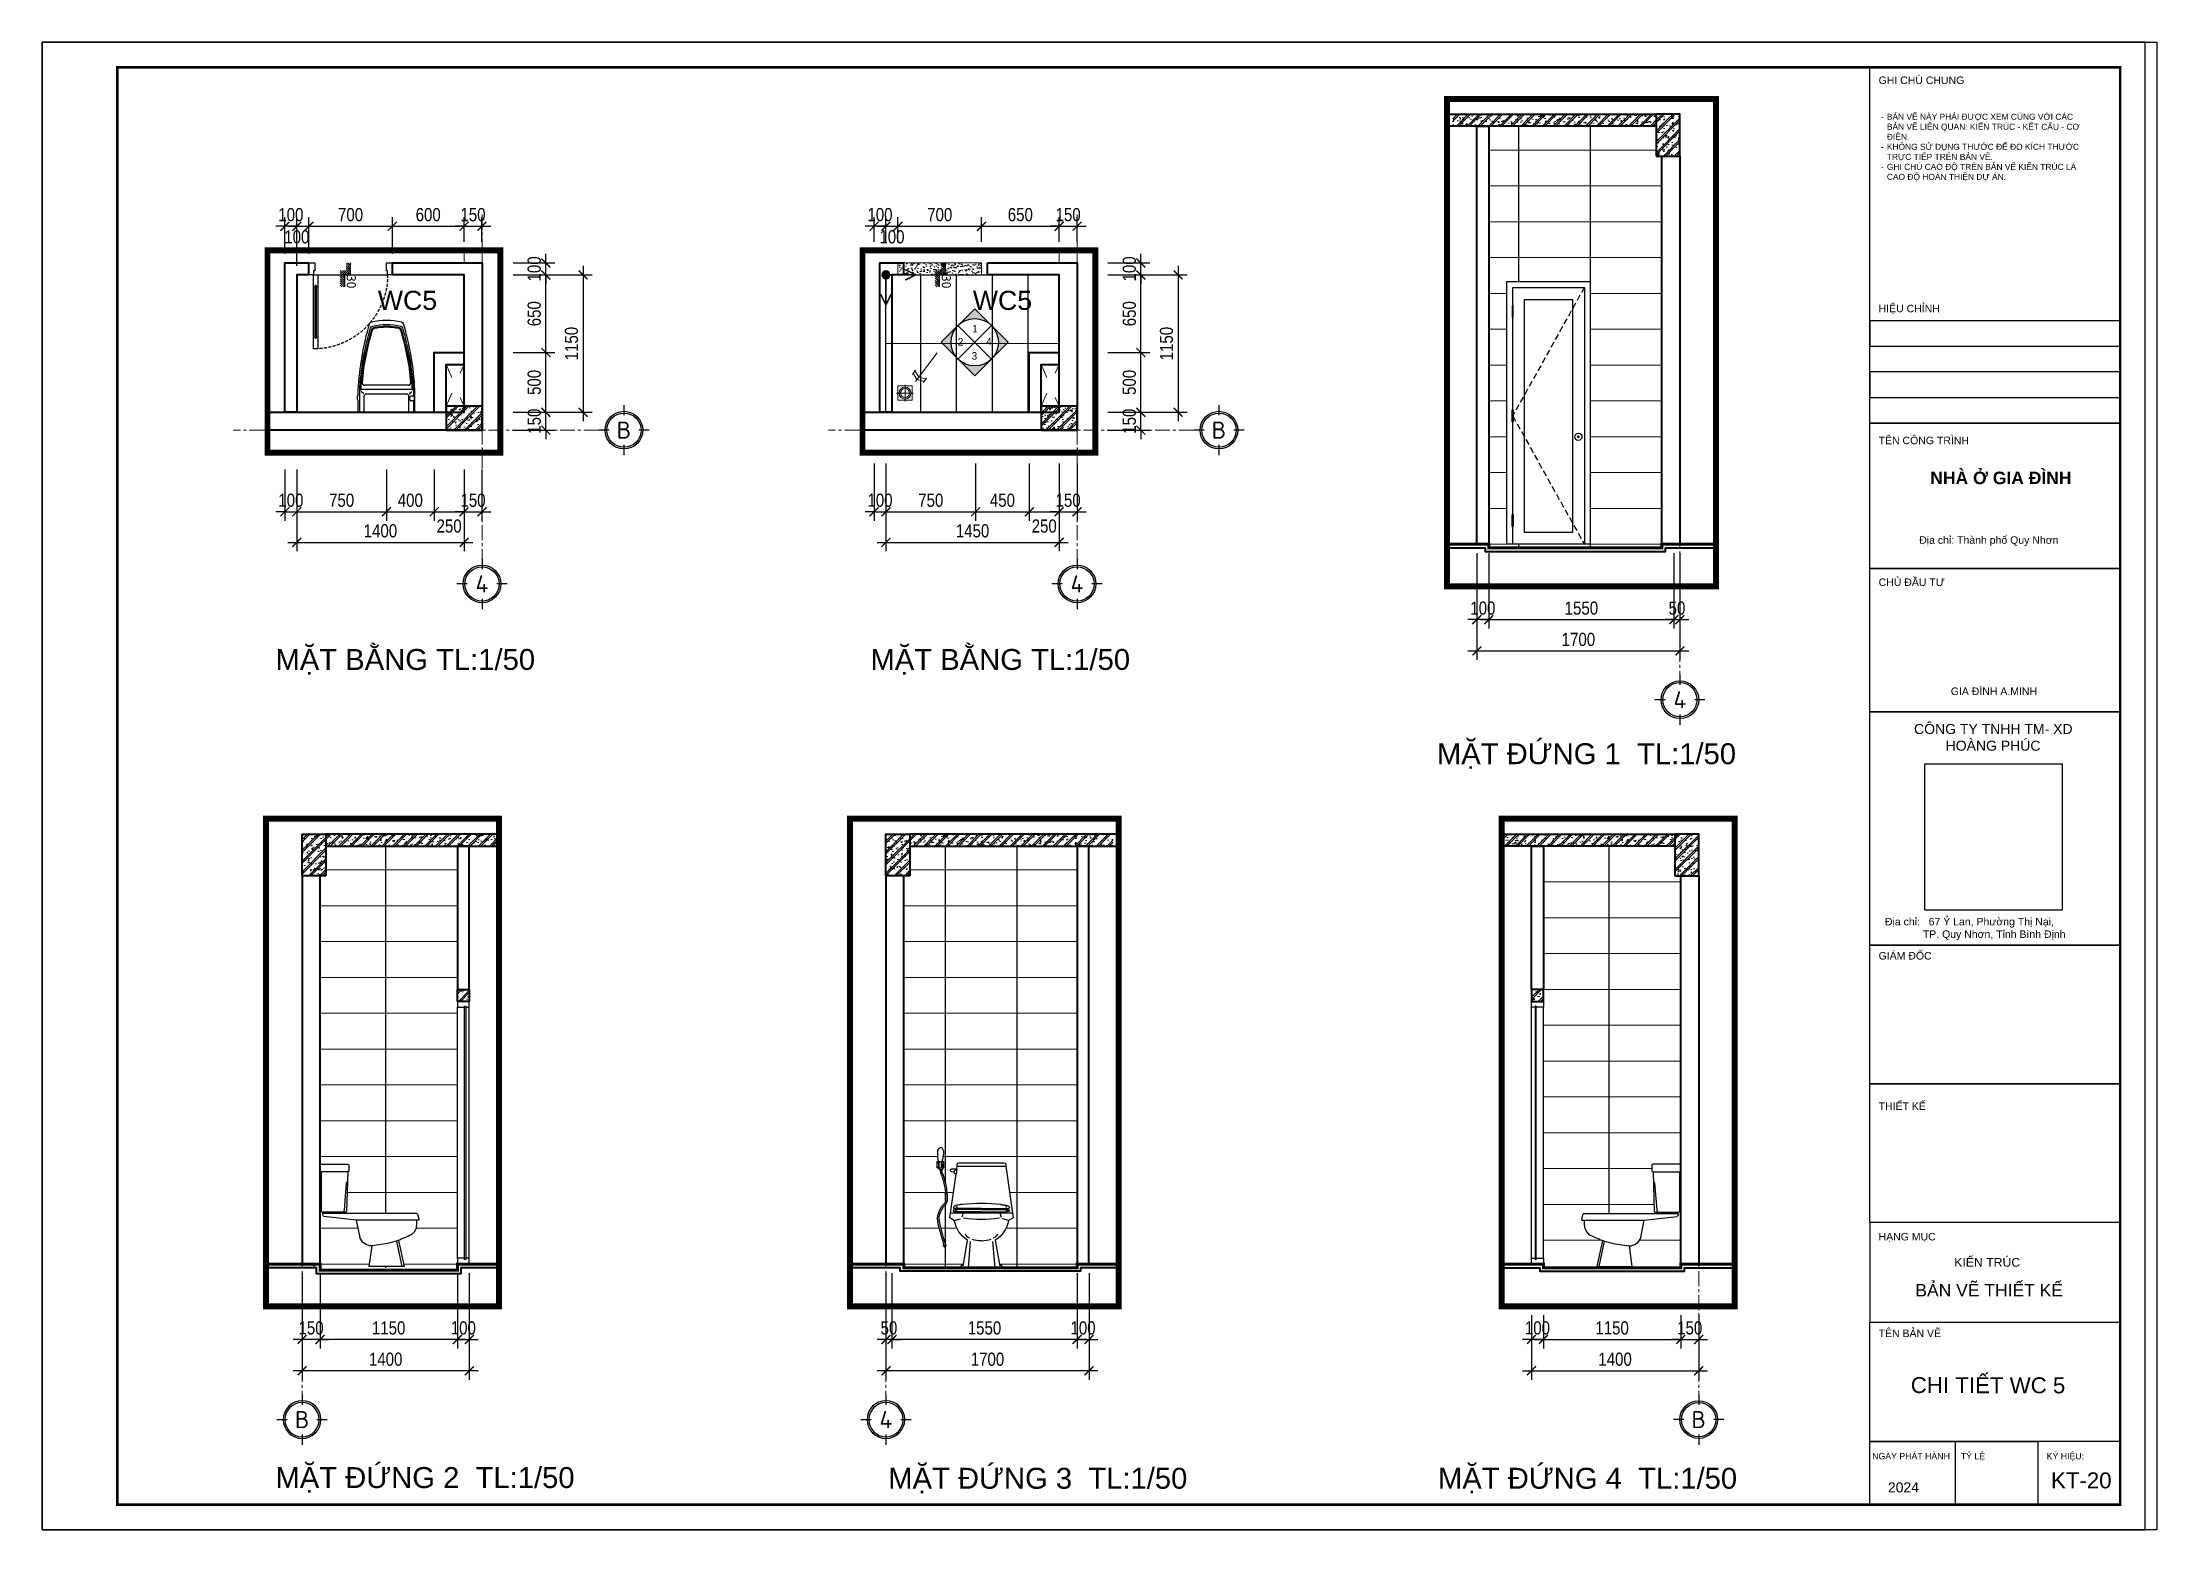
# Model space of a CAD drawing. Header units: inches. Extents: x 236662 to 497023, y -248575 to 81795.
# Drawn here: x 282445 to 300149, y -236124 to -223672 of the extents above; entities that cross this region are included whole.
import ezdxf
from ezdxf.enums import TextEntityAlignment as Align
from ezdxf.xclip import XClip

# ---------------------------------------------------------------- set-up
doc = ezdxf.new("R2010")
doc.units = ezdxf.units.IN
doc.header["$LTSCALE"] = 10
doc.header["$MEASUREMENT"] = 0
doc.set_wipeout_variables(frame=1)
for name, pattern in [('ACAD_ISO02W100', [15, 12, -3]), ('ACAD_ISO03W100', [30, 12, -18]), ('CENTER', [2, 1.25, -0.25, 0.25, -0.25]), ('DASHED2', [0.375, 0.25, -0.125]), ('HIDDEN', [0.375, 0.25, -0.125])]:
    doc.linetypes.add(name, pattern=pattern)
for name, color, linetype in [('01. HP_TEXT', 9, 'Continuous'), ('04. HP_CUA', 153, 'Continuous'), ('07. HP_KY HIEU', 43, 'Continuous'), ('07. HP_KY HIEU @ 1', 43, 'Continuous'), ('08. HP_DIM', 118, 'Continuous'), ('10. HP_VAT DUNG 1', 144, 'Continuous'), ('12. HP_NET KHUAT', 25, 'ACAD_ISO03W100'), ('hach', 7, 'Continuous'), ('TEXT', 2, 'Continuous')]:
    doc.layers.add(name, color=color, linetype=linetype)
for name, color, linetype, lineweight in [('02. HP_BE TONG', 1, 'Continuous', 35), ('03. HP_TUONG', 2, 'Continuous', 35), ('05. HP_TRUC', 251, 'CENTER', 5), ('06. HP_THAY 1', 134, 'Continuous', 15), ('06. HP_THAY 2', 147, 'Continuous', 13), ('09_HP_HATCH', 8, 'Continuous', 5), ('14. HP_OPENING', 250, 'ACAD_ISO03W100', 5), ('9', 8, 'Continuous', 5), ('GHICHU', 7, 'Continuous', 9), ('N KHUAT', 8, 'Continuous', 5)]:
    doc.layers.add(name, color=color, linetype=linetype, lineweight=lineweight)
doc.layers.add('Tpl_Bound', color=1, linetype='Continuous', plot=False)
doc.styles.add('AVO', font='VAVOB.TTF')
doc.styles.add('BAOANNOTE', font='arial.ttf', dxfattribs={"width": 0.8})
doc.styles.add('ISOCP50', font='isocpeur.ttf')
doc.styles.get("Standard").update_dxf_attribs({"font": 'arial.ttf'})
doc.styles.add('TA1', font='arial.ttf')
doc.styles.add('Tahoma', font='tahoma.ttf')
doc.styles.add('TEXT (none)', font='arial.ttf')
doc.styles.add('text2', font='VHELVCN.TTF')
doc.dimstyles.new('AL-100', dxfattribs={"dimtxt": 220, "dimasz": 150, "dimexe": 150, "dimexo": 150, "dimgap": 80, "dimtad": 1, "dimdec": 0, "dimzin": 9, "dimtxsty": 'text2', "dimblk": 'ARCHTICK', "dimcen": 1, "dimdle": 150, "dimclrd": 256, "dimclre": 256, "dimclrt": 7, "dimadec": 0, "dimazin": 0, "dimtfac": 1, "dimtdec": 0, "dimtix": 1, "dimtmove": 2, "dimatfit": 3, "dimldrblk": 'ARCHTICK', "dimfxl": 1, "dimtolj": 1, "dimtzin": 0, "dimlwd": -1, "dimlwe": -1, "dimarcsym": 0})
doc.dimstyles.new('AL-100 (1-50)', dxfattribs={"dimscale": 0.5, "dimtxt": 220, "dimasz": 150, "dimexe": 150, "dimexo": 150, "dimgap": 80, "dimtad": 1, "dimdec": 0, "dimzin": 9, "dimtxsty": 'text2', "dimblk": 'ARCHTICK', "dimcen": 1, "dimdle": 150, "dimclrd": 256, "dimclre": 256, "dimclrt": 7, "dimadec": 0, "dimazin": 0, "dimtfac": 1, "dimtdec": 0, "dimtix": 1, "dimtmove": 2, "dimatfit": 3, "dimldrblk": 'ARCHTICK', "dimfxl": 1, "dimtolj": 1, "dimtzin": 0, "dimlwd": -1, "dimlwe": -1, "dimarcsym": 0})
picture_1 = doc.add_image_def('image1.jpg', size_in_pixel=(1818, 1935))
pattern_1 = [(90, (296006.75, -227874.3), (-600, 4e-14), [])]

msp = doc.modelspace()

# ---------------------------------------------------------------- texts
at = {"attachment_point": 1, "rotation": 359.89856}
for s, width, insert, char_height in [('CHI TIẾT WC 5', 1796.114, (298089.8, -234846.2, -318.6), 133.427), ('KT-20', 522.002, (299264, -235643.1, -318.6), 133.43)]:
    msp.add_mtext_dynamic_manual_height_columns(s, width=width, gutter_width=3.49, heights=[0], dxfattribs=dict(at, insert=insert, char_height=char_height))
at = {"layer": '01. HP_TEXT', "style": 'TEXT (none)'}
for s, p in [('MẶT BẰNG TL:1/50', (284397.2, -228925.8, -234.4)), ('MẶT BẰNG TL:1/50', (289379.3, -228925.8, -234.4)), ('MẶT ĐỨNG 1  TL:1/50', (294122.2, -229715, -234.4)), ('MẶT ĐỨNG 2  TL:1/50', (284397, -235774.6, -234.4)), ('MẶT ĐỨNG 3  TL:1/50', (289527.9, -235780.6, -234.4)), ('MẶT ĐỨNG 4  TL:1/50', (294131.3, -235780.6, -234.4))]:
    msp.add_text(s, height=175, dxfattribs=at).set_placement(p)

# ---------------------------------------------------------------- blocks, each defined once
blk = doc.blocks.new('KHUNG TEN A-3')
at = {"layer": '01. HP_TEXT'}
for points in [[(365, 220.95), (365, 292), (415, 292), (415, 220.95)], [(365, 241.41), (365, 236.3), (415, 236.3), (415, 241.41)], [(365, 231.18), (365, 236.3), (415, 236.3), (415, 231.18)], [(365, 231.18), (365, 226.07), (415, 226.07), (415, 231.18)], [(365, 220.95), (365, 226.07), (415, 226.07), (415, 220.95)], [(365, 191.95), (365, 220.95), (415, 220.95), (415, 191.95)], [(365, 163.34), (365, 191.95), (415, 191.95), (415, 163.34)], [(365, 116.74), (365, 163.34), (415, 163.34), (415, 116.74)], [(365, 89.04), (365, 116.74), (415, 116.74), (415, 89.04)], [(365, 61.35), (365, 89.04), (415, 89.04), (415, 61.35)], [(365, 61.35), (365, 41.47), (415, 41.47), (415, 61.35)], [(365, 17.61), (365, 41.47), (415, 41.47), (415, 17.61)], [(365, 5), (365, 17.61), (398.56, 17.61), (398.56, 5)], [(398.56, 5), (382.12, 5), (382.12, 17.61), (398.56, 17.61)], [(398.56, 5), (415, 5), (415, 17.61), (398.56, 17.61)]]:
    blk.add_lwpolyline(points, close=True, dxfattribs=at)
at = {"layer": '02. HP_BE TONG', "color": 1, "const_width": 0.5}
blk.add_lwpolyline([(15, 5), (415, 5), (415, 292), (15, 292)], close=True, dxfattribs=at)
at = {"layer": '06. HP_THAY 1'}
blk.add_lwpolyline([(0, 297), (420, 297), (420, 0), (0, 0)], close=True, dxfattribs=at)
at = {"layer": 'Defpoints'}
blk.add_lwpolyline([(0, 0), (420, 0), (420, 297), (0, 297)], close=True, dxfattribs=at)
at = {"layer": '01. HP_TEXT', "color": 7, "style": 'TA1'}
for s, height, p in [('GHI CHÚ CHUNG', 1.5, (366.75, 288.67)), ('HIỆU CHỈNH', 1.5, (366.75, 243.09)), ('TÊN CÔNG TRÌNH', 1.5, (366.75, 216.75)), ('CHỦ ĐẦU TƯ', 1.5, (366.75, 188.44)), ('GIÁM ĐỐC', 1.5, (366.75, 113.85)), ('THIẾT KẾ', 1.5, (366.75, 83.82)), ('HẠNG MỤC', 1.5, (366.75, 57.76)), ('TÊN BẢN VẼ', 1.5, (366.75, 38.47)), ('NGÀY PHÁT HÀNH', 1.25, (365.46, 14.06)), ('TỶ LỆ', 1.25, (383.16, 14.06)), ('KÝ HIỆU:', 1.25, (400.31, 14.06)), ('2024', 2, (368.6, 7.45))]:
    blk.add_text(s, height=height, dxfattribs=at).set_placement(p)
at = {"layer": '01. HP_TEXT', "style": 'TA1'}
for s, height, p in [('KIẾN TRÚC', 1.75, (388.44, 53.39)), ('BẢN VẼ THIẾT KẾ', 2.5, (388.83, 47.82))]:
    blk.add_text(s, height=height, dxfattribs=at).set_placement(p, align=Align.MIDDLE_CENTER)
at = {"layer": '01. HP_TEXT', "attachment_point": 1}
for s, width, gutter_width, heights, insert, char_height, style in [('\\pi-1.2,l2.4,t2.4,4.8;-^IBẢN VẼ NÀY PHẢI ĐƯỢC XEM CÙNG VỚI CÁC \\P\\pi0,t4.8;BẢN VẼ LIÊN QUAN: KIẾN TRÚC - KẾT CẤU - CƠ \\PĐIỆN.\\P\\pi-1.2,t2.4,4.8;-^IKHÔNG SỬ DỤNG THƯỚC ĐỂ ĐO KÍCH THƯỚC \\P\\pi0,t4.8;TRỰC TIẾP TRÊN BẢN VẼ.\\P\\pi-1.2,t2.4,4.8;-^IGHI CHÚ CAO ĐỘ TRÊN BẢN VẼ KIẾN TRÚC LÀ \\P\\pi0,t4.8;CAO ĐỘ HOÀN THIỆN DỰ ÁN.', 42.6333, 2.41, [32.36], (366, 282.73), 1.2, 'TEXT (none)'), ('\\pi10.25739;{\\fArial|b1|i0|c0|p34;NHÀ Ở GIA ĐÌNH}', 48.1904, 0.0339, [17.72], (366.81, 211.27), 2.5, 'TA1'), ('\\pi9.5649;CÔNG TY TNHH TM- XD \\P\\pi11.2177;      HOÀNG PHÚC', 53.4572, 0.0255, [0], (364.26, 160.88), 2, 'TA1')]:
    blk.add_mtext_dynamic_manual_height_columns(s, width=width, gutter_width=gutter_width, heights=heights, dxfattribs=dict(at, insert=insert, char_height=char_height, style=style))
at = {"layer": '01. HP_TEXT', "color": 7, "char_height": 1.5, "attachment_point": 1, "style": 'TA1'}
for s, width, insert in [('\\A1;\\pi-0.44848,l3,t7.05152,17.55152;Địa chỉ: Thành phố Quy Nhơn', 34.8513, (372.3, 198.36)), ('\\A1;\\pi-1.5,l3,t6,16.5;GIA ĐÌNH A.MINH', 42.6333, (379.66, 168.17)), ('\\A1;\\pi-0.02931,l3,t7.47069,17.97069;Địa chỉ:   67 Ỷ Lan, Phường Thị Nại, \\P             TP. Quy Nhơn, Tỉnh Bình Định ', 49.5509, (365.04, 122.17))]:
    blk.add_mtext_dynamic_manual_height_columns(s, width=width, gutter_width=2.41, heights=[62.37], dxfattribs=dict(at, insert=insert))
image = blk.add_image(picture_1, insert=(375.99, 123.73), size_in_units=(27.41, 29.18))
image.dxf.flags = 7
blk = doc.blocks.new('Level mark - Plan 2')
blk.add_lwpolyline([(12.53, 0.4), (12.53, 3.6), (4.64, 3.6), (4.64, 0.4)], close=True)
at = {"style": 'BAOANNOTE', "flags": 8}
blk.add_attdef('FL%%P0.000', text='', height=2, dxfattribs=at).set_placement((9, 2), align=Align.MIDDLE_CENTER)
blk = doc.blocks.new('_ArchTick')
at = {"color": 0, "linetype": 'ByBlock', "const_width": 0.15}
blk.add_lwpolyline([(-0.5, -0.5), (0.5, 0.5)], dxfattribs=at)
blk = doc.blocks.new('*D1331')
at = {"layer": '08. HP_DIM', "transparency": 16777216}
for p, q in [((-9550, -3750), (-9550, -4616)), ((-5450, -3750), (-5450, -4616)), ((-9700, -4466), (-5300, -4466))]:
    blk.add_line(p, q, dxfattribs=at)
at = {"layer": 'Defpoints', "color": 0, "transparency": 16777216}
for p in [(-9550, -3600), (-5450, -3600), (-5450, -4466)]:
    blk.add_point(p, dxfattribs=at)
at = {"layer": '08. HP_DIM', "transparency": 16777216, "xscale": 150, "yscale": 150, "zscale": 150, "rotation": 180}
blk.add_blockref('_ArchTick', (-9550, -4466), dxfattribs=at)
at = {"layer": '08. HP_DIM', "transparency": 16777216, "xscale": 150, "yscale": 150, "zscale": 150}
blk.add_blockref('_ArchTick', (-5450, -4466), dxfattribs=at)
at = {"layer": '08. HP_DIM', "color": 7, "transparency": 16777216, "insert": (-7500, -4274), "char_height": 220, "attachment_point": 5, "style": 'text2'}
blk.add_mtext('\\A1;4100', dxfattribs=at)
blk = doc.blocks.new('*D1332')
at = {"layer": '08. HP_DIM', "transparency": 16777216}
for p, q in [((-5450, -3750), (-5450, -4610)), ((0, -3750), (0, -4610)), ((-5600, -4460), (150, -4460))]:
    blk.add_line(p, q, dxfattribs=at)
at = {"layer": 'Defpoints', "color": 0, "transparency": 16777216}
for p in [(-5450, -3600), (0, -3600), (0, -4460)]:
    blk.add_point(p, dxfattribs=at)
at = {"layer": '08. HP_DIM', "transparency": 16777216, "xscale": 150, "yscale": 150, "zscale": 150, "rotation": 180}
blk.add_blockref('_ArchTick', (-5450, -4460), dxfattribs=at)
at = {"layer": '08. HP_DIM', "transparency": 16777216, "xscale": 150, "yscale": 150, "zscale": 150}
blk.add_blockref('_ArchTick', (0, -4460), dxfattribs=at)
at = {"layer": '08. HP_DIM', "color": 7, "transparency": 16777216, "insert": (-2725, -4268), "char_height": 220, "attachment_point": 5, "style": 'text2'}
blk.add_mtext('\\A1;5450', dxfattribs=at)
blk = doc.blocks.new('*D1333')
at = {"layer": '08. HP_DIM', "transparency": 16777216}
for p, q in [((-15000, -3750), (-15000, -5073)), ((0, -3750), (0, -5073)), ((-15150, -4923), (150, -4923))]:
    blk.add_line(p, q, dxfattribs=at)
at = {"layer": 'Defpoints', "color": 0, "transparency": 16777216}
for p in [(-15000, -3600), (0, -3600), (0, -4923)]:
    blk.add_point(p, dxfattribs=at)
at = {"layer": '08. HP_DIM', "transparency": 16777216, "xscale": 150, "yscale": 150, "zscale": 150, "rotation": 180}
blk.add_blockref('_ArchTick', (-15000, -4923), dxfattribs=at)
at = {"layer": '08. HP_DIM', "transparency": 16777216, "xscale": 150, "yscale": 150, "zscale": 150}
blk.add_blockref('_ArchTick', (0, -4923), dxfattribs=at)
at = {"layer": '08. HP_DIM', "color": 7, "transparency": 16777216, "insert": (-8000, -4731), "char_height": 220, "attachment_point": 5, "style": 'text2'}
blk.add_mtext('\\A1;15000', dxfattribs=at)
blk = doc.blocks.new('*D1334')
at = {"layer": '08. HP_DIM', "transparency": 16777216}
for p, q in [((-15000, -3750), (-15000, -4616)), ((-9550, -3750), (-9550, -4616)), ((-9400, -4466), (-15150, -4466))]:
    blk.add_line(p, q, dxfattribs=at)
at = {"layer": 'Defpoints', "color": 0, "transparency": 16777216}
for p in [(-15000, -3600), (-9550, -3600), (-15000, -4466)]:
    blk.add_point(p, dxfattribs=at)
at = {"layer": '08. HP_DIM', "transparency": 16777216, "xscale": 150, "yscale": 150, "zscale": 150, "rotation": 180}
blk.add_blockref('_ArchTick', (-15000, -4466), dxfattribs=at)
at = {"layer": '08. HP_DIM', "transparency": 16777216, "xscale": 150, "yscale": 150, "zscale": 150}
blk.add_blockref('_ArchTick', (-9550, -4466), dxfattribs=at)
at = {"layer": '08. HP_DIM', "color": 7, "transparency": 16777216, "insert": (-12275, -4274), "char_height": 220, "attachment_point": 5, "style": 'text2'}
blk.add_mtext('\\A1;5450', dxfattribs=at)
blk = doc.blocks.new('COT')
at = {"layer": '09_HP_HATCH'}
h = blk.add_hatch(dxfattribs=at)
h.set_pattern_fill('CHAU-01', color=256, scale=15, pattern_type=2)
h.set_pattern_definition([(50, (-55276.965, -37444.2), (107.58903, -9.41282), [11.25, -123.75]), (355, (-55276.97, -37444.2), (-20.8127, 112.82882), [9, -99]), (100.4514, (-55268, -37444.99), (86.7764, 103.41593), [9.56103, -105.17132]), (46.1842, (-55276.97, -37414.2), (160.08616, -24.82785), [16.875, -185.625]), (96.6356, (-55263.62, -37416.27), (140.1994, 146.11768), [14.34154, -157.75695]), (351.1842, (-55276.97, -37414.2), (140.1993, 146.1178), [13.5, -148.5]), (21, (-55261.965, -37421.7), (89.53606, -60.39283), [11.25, -123.75]), (326, (-55261.97, -37421.7), (36.4973, 108.7725), [9, -99]), (71.4514, (-55254.5, -37426.73), (126.0334, 48.37957), [9.56103, -105.17132]), (37.5, (-55276.965, -37444.2), (1.823978, 49.934078), [0, -97.8, 0, -100.5, 0, -99.375]), (7.5, (-55276.965, -37444.2), (39.46043, 59.161757), [0, -57.3, 0, -95.55, 0, -37.875]), (327.5, (-55310.415, -37444.2), (80.073365, -3.38323), [0, -37.5, 0, -117, 0, -155.25]), (317.5, (-55325.415, -37444.2), (87.477925, 15.01575), [0, -48.75, 0, -77.7, 0, -110.25]), (45, (-55276.965, -37444.2), (-45.07806, 45.07806), []), (45, (-55276.965, -37425.827), (-45.07806, 45.07806), [])])
h.paths.add_polyline_path([(0, -200), (300, -200), (300, 0), (0, 0)])
at = {"layer": '02. HP_BE TONG'}
blk.add_lwpolyline([(0, -200), (300, -200), (300, 0), (0, 0)], close=True, dxfattribs=at)
blk = doc.blocks.new('ádasdwdczxzc')
at = {"layer": '03. HP_TUONG'}
for p in [(-15000, 3600), (-9750, 3600), (-5550, 3600), (-300, 3600), (-15000, 200), (-9750, 200), (-5550, 200), (-300, 200)]:
    blk.add_blockref('COT', p, dxfattribs=at)
blk = doc.blocks.new('*D1335')
at = {"layer": '08. HP_DIM', "transparency": 16777216}
for p, q in [((150, 0), (1634, 0)), ((1484, 150), (1484, -3750)), ((150, -3600), (1634, -3600))]:
    blk.add_line(p, q, dxfattribs=at)
at = {"layer": 'Defpoints', "color": 0, "transparency": 16777216}
for p in [(0, 0), (0, -3600), (1484, -3600)]:
    blk.add_point(p, dxfattribs=at)
at = {"layer": '08. HP_DIM', "transparency": 16777216, "xscale": 150, "yscale": 150, "zscale": 150}
for p, rotation in [((1484, 0), 90), ((1484, -3600), 270)]:
    blk.add_blockref('_ArchTick', p, dxfattribs=dict(at, rotation=rotation))
at = {"layer": '08. HP_DIM', "color": 7, "transparency": 16777216, "insert": (1292, -1800), "char_height": 220, "attachment_point": 5, "rotation": 90, "style": 'text2'}
blk.add_mtext('\\A1;3600', dxfattribs=at)
blk = doc.blocks.new('Step Symbol - Metric')
h = blk.add_hatch()
h.set_pattern_fill('_USER', color=0, angle=45, style=0, pattern_type=0)
h.set_pattern_definition([(45, (0, 4), (-0.70711, 0.70711), [])])
h.paths.add_polyline_path([(8, 0), (8, -3), (-3, -3), (-3, 1), (-8, 1), (-8, 4), (0, 4), (0, 0)])
at = {"color": 0}
blk.add_lwpolyline([(8, 0), (0, 0), (0, 4), (-8, 4)], dxfattribs=at)
blk.add_attdef('Step', (2, 2), '', height=3, dxfattribs=at)
blk = doc.blocks.new('*U1315')
for p, q in [((50, 0), (1275, 0)), ((105, 100), (592.5, 100)), ((105, 65), (592.5, 65)), ((732.5, 100), (1220, 100)), ((732.5, 65), (1220, 65))]:
    blk.add_line(p, q)
for points in [[(50, 65), (50, 0), (0, 0), (0, 100), (35, 100), (35, 65)], [(95, 78.5), (105, 78.5), (105, 65), (35, 65), (35, 100), (105, 100), (105, 86.5), (95, 86.5)], [(662.5, 65), (592.5, 65), (592.5, 78.5), (602.5, 78.5), (602.5, 86.5), (592.5, 86.5), (592.5, 100), (662.5, 100)], [(722.5, 78.5), (732.5, 78.5), (732.5, 65), (662.5, 65), (662.5, 100), (732.5, 100), (732.5, 86.5), (722.5, 86.5)], [(1290, 65), (1220, 65), (1220, 78.5), (1230, 78.5), (1230, 86.5), (1220, 86.5), (1220, 100), (1290, 100)], [(1275, 65), (1275, 0), (1325, 0), (1325, 100), (1290, 100), (1290, 65)]]:
    blk.add_lwpolyline(points, close=True)
at = {"color": 8}
for points in [[(95, 86.5), (95, 78.5), (602.5, 78.5), (602.5, 86.5)], [(722.5, 86.5), (722.5, 78.5), (1230, 78.5), (1230, 86.5)]]:
    blk.add_lwpolyline(points, close=True, dxfattribs=at)
blk = doc.blocks.new('FDGGDFGDFGDFGFD')
at = {"color": 252}
for p, q in [((-215, 175), (-215, -175)), ((-180, 205), (-180, -205)), ((-147, 182), (-166, 201)), ((-127, 213), (-127, 194)), ((0, 179), (-127, 179)), ((-100, 186), (-119, 186)), ((-92, 213), (-92, 194)), ((-145, 161), (-145, -161)), ((-147, -182), (-166, -201)), ((0, -179), (-127, -179))]:
    blk.add_line(p, q, dxfattribs=at)
blk.add_lwpolyline([(-100, 221, -0.381966), (-92, 214), (-9, 214, -0.414214), (0, 205), (0, -205, -0.414214), (-9, -214), (-171, -214, -0.056436), (-673, -128, -0.271858), (-687, -113, -0.114547), (-687, 113, -0.271578), (-673, 128, -0.056423), (-171, 214), (-127, 214, -0.381966), (-119, 221)], format="xyb", close=True, dxfattribs=at)
blk.add_lwpolyline([(-237, 195), (-237, 195)], close=True, dxfattribs=at)
for centre, radius, start, end in [((-85, -1684), 1892, 92.8743, 107.6554), ((-85, -1684), 1885, 94.6245, 107.5277), ((-235, 175), 20.3, 0, 94.6246), ((-171, 205), 9, 90, 180), ((-127, 161), 18, 90, 180), ((-119, 194), 8.1, 180, 270), ((-100, 194), 8.1, 270, 0), ((-201, 0), 483, 167.5059, 192.4941), ((-196, -1), 481, 168.1005, 191.7373), ((-653, 100), 20.3, 107.6554, 167.5059), ((-647, 94), 20.3, 107.5277, 168.1005), ((-653, -100), 20.3, 192.4941, 252.3446), ((-647, -94), 20.3, 191.7373, 252.464), ((-85, 1684), 1892, 252.3446, 267.1257), ((-85, 1684), 1885, 252.464, 265.3754), ((-127, -161), 18, 180, 270), ((-235, -175), 20.3, 265.3754, 0), ((-171, -205), 9, 180, 270)]:
    blk.add_arc(centre, radius, start, end, dxfattribs=at)
blk = doc.blocks.new('xi bet')
blk.add_lwpolyline([(-4710337, 6048010), (-4710167, 6048010, 0.414214), (-4710158, 6048019), (-4710158, 6048449, 0.414214), (-4710167, 6048459), (-4710255, 6048459, 0.381966), (-4710263, 6048466), (-4710283, 6048466, 0.381966), (-4710291, 6048459), (-4710337, 6048459, 0.056423), (-4710864, 6048369, 0.271578), (-4710879, 6048353, 0.114547), (-4710879, 6048115, 0.271858), (-4710865, 6048100, 0.056436)], format="xyb", close=True)
at = {"linetype": 'Continuous', "xscale": -1, "rotation": 180}
blk.add_blockref('FDGGDFGDFGDFGFD', (-4710158, 6048234), dxfattribs=at)
blk = doc.blocks.new('20210513 PAMB--CLINH-QN$0$bh')
for p, q in [((608162, 1145012), (608162, 1145042)), ((608162, 1145042), (608465, 1145042)), ((608465, 1145012), (608162, 1145012)), ((608465, 1145042), (608465, 1145012)), ((608174, 1144723), (608122, 1144723)), ((608453, 1144723), (608506, 1144723)), ((608174, 1144681), (608122, 1144681)), ((608453, 1144681), (608506, 1144681))]:
    blk.add_line(p, q)
for centre, radius in [((607792, 1144765), 91), ((607792, 1144765), 20.6), ((607792, 1144765), 12.7), ((608314, 1144702), 141), ((608314, 1144702), 91), ((608314, 1144702), 21.4), ((608860, 1144765), 91), ((608860, 1144765), 20.6), ((608860, 1144765), 12.7)]:
    blk.add_circle(centre, radius)
for centre, start, end in [((608122, 1144702), 90, 270), ((608506, 1144702), 270, 90)]:
    blk.add_arc(centre, 21.4, start, end)
blk = doc.blocks.new('MB may giat')
at = {"linetype": 'ByBlock'}
blk.add_wipeout([(-700, 0), (-700, -700), (0, -700), (0, 0)], dxfattribs=at)
h = blk.add_hatch(dxfattribs=at)
h.set_pattern_fill('AR-RROOF', color=256, scale=3, angle=45, style=0)
h.set_pattern_definition([(45, (-17593.72, -20718.18), (64.65784, 172.42092), [1143, -152.4, 381, -76.2]), (45, (-17549, -20619.58), (-125.54398, 17.7809), [228.6, -25.146, 457.2, -57.15]), (45, (-17612.576, -20645.44), (244.08336, 316.28462), [609.6, -106.68, 304.8, -76.2])])
h.paths.add_polyline_path([(-200, -350, -1), (-500, -350, -1)])
for points in [[(-700, 0), (-700, -700), (0, -700), (0, 0)], [(-660, -40), (-660, -660), (-40, -660), (-40, -40)], [(-242, -700), (-242, -726), (-195, -726), (-195, -700)], [(-170, -700), (-170, -726), (-122, -726), (-122, -700)], [(-97, -700), (-97, -726), (-50, -726), (-50, -700)]]:
    blk.add_lwpolyline(points, close=True, dxfattribs=at)
for radius in [200, 150]:
    blk.add_circle((-350, -350), radius, dxfattribs=at)
blk = doc.blocks.new('ÁDASD')
for points in [[(0, 380, 0.414214), (-20, 400), (-475, 400, 0.414214), (-495, 380), (-495, -380, 0.414214), (-475, -400), (-20, -400, 0.414214), (0, -380)], [(-90, 375), (-450, 375, 0.414214), (-470, 355), (-470, -355, 0.414214), (-450, -375), (-90, -375, 0.414214), (-70, -355), (-70, 355, 0.414214)]]:
    blk.add_lwpolyline(points, format="xyb", close=True)
for points in [[(-222, -278), (-99, -278)], [(-160, -340), (-160, -217)]]:
    blk.add_lwpolyline(points, close=True)
blk.add_circle((-156, -278), 36.1)
blk = doc.blocks.new('NOITHAT TANG 4')
at = {"layer": '10. HP_VAT DUNG 1'}
for points in [[(-6500, 3100), (-6500, 3100), (-6500, 3400), (-5550, 3400), (-5550, 3100), (-6450, 3100)], [(-6500, 3100), (-6500, 3100), (-6500, 3400), (-5550, 3400), (-5550, 3100), (-6500, 3100)]]:
    blk.add_lwpolyline(points, dxfattribs=at)
at = {"layer": '10. HP_VAT DUNG 1', "linetype": 'DASHED2', "ltscale": 25}
for points in [[(-6450, 3350), (-5600, 3350), (-5600, 3150), (-6450, 3150)], [(-6450, 3350), (-5600, 3350), (-5600, 3150), (-6450, 3150)], [(-16000, 200), (-15400, 200), (-15400, 800), (-16000, 800)]]:
    blk.add_lwpolyline(points, close=True, dxfattribs=at)
at = {"layer": '10. HP_VAT DUNG 1'}
for points in [[(-11000, 445), (-11500, 445), (-11500, 2185), (-11000, 2185)], [(-11500, 1069), (-11972, 1069), (-11972, 1873), (-11500, 1873)], [(-16050, 150), (-15350, 150), (-15350, 850), (-16050, 850)]]:
    blk.add_lwpolyline(points, close=True, dxfattribs=at)
for name, p, rotation in [('ÁDASD', (-5397, 1740), 180), ('MB may giat', (-5450, 850), 90)]:
    blk.add_blockref(name, p, dxfattribs=dict(at, rotation=rotation))
at = {"layer": '10. HP_VAT DUNG 1', "xscale": -0.9599999999627465, "yscale": 0.9599999999627465, "zscale": 0.9599999999627465, "rotation": 269.9999853283709}
blk.add_blockref('20210513 PAMB--CLINH-QN$0$bh', (-1110241, -582666), dxfattribs=at)
at = {"layer": '10. HP_VAT DUNG 1', "extrusion": (0, 0, -1), "xscale": 1.049999999813735, "yscale": 1.049999999813735, "zscale": -1.049999999813735, "rotation": 270}
blk.add_blockref('xi bet', (-6349846, -4945516), dxfattribs=at)
at = {"layer": '06. HP_THAY 1'}
blk.add_lwpolyline([(-5450, 2240), (-4950, 2240, -0.414214), (-4850, 2140), (-4850, 850), (-5450, 850)], format="xyb", close=True, dxfattribs=at)
blk = doc.blocks.new('*U33')
at = {"ltscale": 100}
for p, q in [((40, 620), (40, 200)), ((75, 200), (75, 620))]:
    blk.add_line(p, q, dxfattribs=at)
at = {"color": 8, "ltscale": 100}
blk.add_line((40, 100), (660, 100), dxfattribs=at)
at = {"ltscale": 100}
for points in [[(40, 720), (40, 620), (52, 620), (52, 630), (62, 630), (62, 620), (75, 620), (75, 720)], [(62, 200), (62, 190), (52, 190), (52, 200), (40, 200), (40, 100), (75, 100), (75, 200)], [(50, 65), (40, 65), (40, 100), (0, 100), (0, 0), (50, 0)], [(700, 100), (660, 100), (660, 65), (650, 65), (650, 0), (700, 0)]]:
    blk.add_lwpolyline(points, close=True, dxfattribs=at)
at = {"color": 8, "ltscale": 100}
blk.add_lwpolyline([(62, 630), (52, 630), (52, 190), (62, 190)], close=True, dxfattribs=at)
at = {"color": 8, "linetype": 'HIDDEN', "ltscale": 10}
blk.add_arc((40, 100), 620, 360, 90, dxfattribs=at)
blk = doc.blocks.new('*U163')
at = {"ltscale": 100}
for p, q in [((40, 620), (40, 200)), ((75, 200), (75, 620))]:
    blk.add_line(p, q, dxfattribs=at)
at = {"color": 8, "ltscale": 100}
blk.add_line((40, 100), (660, 100), dxfattribs=at)
at = {"ltscale": 100}
for points in [[(40, 720), (40, 620), (52, 620), (52, 630), (62, 630), (62, 620), (75, 620), (75, 720)], [(62, 200), (62, 190), (52, 190), (52, 200), (40, 200), (40, 100), (75, 100), (75, 200)], [(50, 65), (40, 65), (40, 100), (0, 100), (0, 0), (50, 0)], [(700, 100), (660, 100), (660, 65), (650, 65), (650, 0), (700, 0)]]:
    blk.add_lwpolyline(points, close=True, dxfattribs=at)
at = {"color": 8, "ltscale": 100}
blk.add_lwpolyline([(62, 630), (52, 630), (52, 190), (62, 190)], close=True, dxfattribs=at)
at = {"color": 8, "linetype": 'HIDDEN', "ltscale": 10}
blk.add_arc((40, 100), 620, 360, 90, dxfattribs=at)
blk = doc.blocks.new('*U1324')
at = {"ltscale": 100}
for p, q in [((428, 424), (127, 598)), ((144, 628), (445, 454)), ((2126, 628), (1825, 454)), ((1842, 424), (2143, 598)), ((428, 324), (127, 150)), ((144, 120), (445, 293)), ((2126, 120), (1825, 293)), ((1842, 324), (2143, 150))]:
    blk.add_line(p, q, dxfattribs=at)
at = {"color": 8, "ltscale": 100}
blk.add_line((40, 100), (2230, 100), dxfattribs=at)
at = {"ltscale": 100}
for points in [[(138, 617), (129, 622), (124, 613), (133, 608), (127, 598), (40, 648), (57, 678), (144, 628)], [(2132, 617), (2141, 622), (2146, 613), (2137, 608), (2143, 598), (2230, 648), (2212, 678), (2126, 628)], [(514, 374), (428, 424), (434, 435), (442, 430), (447, 438), (439, 443), (445, 454), (532, 404)], [(514, 374), (428, 324), (434, 313), (442, 318), (447, 309), (439, 304), (445, 293), (532, 343)], [(1756, 374), (1842, 424), (1836, 435), (1828, 430), (1823, 438), (1831, 443), (1825, 454), (1738, 404)], [(1756, 374), (1842, 324), (1836, 313), (1828, 318), (1823, 309), (1831, 304), (1825, 293), (1738, 343)], [(50, 65), (40, 65), (40, 100), (0, 100), (0, 0), (50, 0)], [(138, 131), (129, 126), (124, 134), (133, 139), (127, 150), (40, 100), (57, 70), (144, 120)], [(2132, 131), (2141, 126), (2146, 134), (2137, 139), (2143, 150), (2230, 100), (2212, 70), (2126, 120)], [(2220, 65), (2230, 65), (2230, 100), (2270, 100), (2270, 0), (2220, 0)]]:
    blk.add_lwpolyline(points, close=True, dxfattribs=at)
at = {"color": 8, "ltscale": 100}
for points in [[(447, 438), (442, 430), (124, 613), (129, 622)], [(1823, 438), (1828, 430), (2146, 613), (2141, 622)], [(447, 309), (442, 318), (124, 134), (129, 126)], [(1823, 309), (1828, 318), (2146, 134), (2141, 126)]]:
    blk.add_lwpolyline(points, close=True, dxfattribs=at)
at = {"color": 8, "linetype": 'HIDDEN', "ltscale": 10}
for centre, start, end in [((40, 100), 0, 30), ((2230, 100), 150, 180)]:
    blk.add_arc(centre, 547, start, end, dxfattribs=at)
blk.add_arc((542, 390), 580, 210, 213.4596)
blk = doc.blocks.new('CUA TANG 4')
at = {"layer": '04. HP_CUA'}
for name, p, rotation in [('*U163', (9450, -450), 270), ('*U1324', (1700, -2935), 90)]:
    blk.add_blockref(name, p, dxfattribs=dict(at, rotation=rotation))
at = {"layer": '04. HP_CUA', "xscale": -1, "rotation": 180}
for p in [(4200, -1120), (13550, -2200)]:
    blk.add_blockref('*U33', p, dxfattribs=at)
blk = doc.blocks.new('grid test1')
at = {"ltscale": 20}
for p, q in [((0, 440), (0, 260)), ((-260, 0), (-440, 0)), ((440, 0), (260, 0)), ((0, -260), (0, -440))]:
    blk.add_line(p, q, dxfattribs=at)
at = {"color": 251, "ltscale": 20, "true_color": 0x636466}
for radius in [330, 300]:
    blk.add_circle((0, 0), radius, dxfattribs=at)
at = {"layer": '01. HP_TEXT', "color": 2, "ltscale": 20, "true_color": 0xf1eb1f, "style": 'ISOCP50'}
blk.add_attdef('GRID', text='', height=300, dxfattribs=at).set_placement((-37, 0), align=Align.MIDDLE_CENTER)
blk = doc.blocks.new('*D848')
at = {"layer": '08. HP_DIM', "transparency": 16777216}
for p, q in [((284476, -227249), (284476, -227677)), ((284576, -227249), (284576, -227677)), ((284476, -227602), (284401, -227602)), ((284476, -227602), (284576, -227602)), ((284576, -227602), (284651, -227602))]:
    blk.add_line(p, q, dxfattribs=at)
at = {"layer": 'Defpoints', "color": 0, "transparency": 16777216}
for p in [(284476, -227174), (284576, -227174), (284576, -227602)]:
    blk.add_point(p, dxfattribs=at)
at = {"layer": '08. HP_DIM', "transparency": 16777216, "xscale": 75, "yscale": 75, "zscale": 75}
blk.add_blockref('_ArchTick', (284476, -227602), dxfattribs=at)
at = {"layer": '08. HP_DIM', "transparency": 16777216, "xscale": 75, "yscale": 75, "zscale": 75, "rotation": 180}
blk.add_blockref('_ArchTick', (284576, -227602), dxfattribs=at)
at = {"layer": '08. HP_DIM', "color": 7, "transparency": 16777216, "insert": (284526, -227506), "char_height": 110, "attachment_point": 5, "style": 'text2'}
blk.add_mtext('\\A1;100', dxfattribs=at)
blk = doc.blocks.new('*D849')
at = {"layer": '08. HP_DIM', "transparency": 16777216}
for p, q in [((284576, -227249), (284576, -227677)), ((285326, -227249), (285326, -227677)), ((284501, -227602), (285401, -227602))]:
    blk.add_line(p, q, dxfattribs=at)
at = {"layer": 'Defpoints', "color": 0, "transparency": 16777216}
for p in [(284576, -227174), (285326, -227174), (285326, -227602)]:
    blk.add_point(p, dxfattribs=at)
at = {"layer": '08. HP_DIM', "transparency": 16777216, "xscale": 75, "yscale": 75, "zscale": 75, "rotation": 180}
blk.add_blockref('_ArchTick', (284576, -227602), dxfattribs=at)
at = {"layer": '08. HP_DIM', "transparency": 16777216, "xscale": 75, "yscale": 75, "zscale": 75}
blk.add_blockref('_ArchTick', (285326, -227602), dxfattribs=at)
at = {"layer": '08. HP_DIM', "color": 7, "transparency": 16777216, "insert": (284951, -227506), "char_height": 110, "attachment_point": 5, "style": 'text2'}
blk.add_mtext('\\A1;750', dxfattribs=at)
blk = doc.blocks.new('*D850')
at = {"layer": '08. HP_DIM', "transparency": 16777216}
for p, q in [((285326, -227249), (285326, -227677)), ((285726, -227249), (285726, -227677)), ((285251, -227602), (285801, -227602))]:
    blk.add_line(p, q, dxfattribs=at)
at = {"layer": 'Defpoints', "color": 0, "transparency": 16777216}
for p in [(285326, -227174), (285726, -227174), (285726, -227602)]:
    blk.add_point(p, dxfattribs=at)
at = {"layer": '08. HP_DIM', "transparency": 16777216, "xscale": 75, "yscale": 75, "zscale": 75, "rotation": 180}
blk.add_blockref('_ArchTick', (285326, -227602), dxfattribs=at)
at = {"layer": '08. HP_DIM', "transparency": 16777216, "xscale": 75, "yscale": 75, "zscale": 75}
blk.add_blockref('_ArchTick', (285726, -227602), dxfattribs=at)
at = {"layer": '08. HP_DIM', "color": 7, "transparency": 16777216, "insert": (285526, -227506), "char_height": 110, "attachment_point": 5, "style": 'text2'}
blk.add_mtext('\\A1;400', dxfattribs=at)
blk = doc.blocks.new('*D851')
at = {"layer": '08. HP_DIM', "transparency": 16777216}
for p, q in [((285726, -227249), (285726, -227677)), ((285976, -227249), (285976, -227677)), ((285651, -227602), (286051, -227602))]:
    blk.add_line(p, q, dxfattribs=at)
at = {"layer": 'Defpoints', "color": 0, "transparency": 16777216}
for p in [(285726, -227174), (285976, -227174), (285976, -227602)]:
    blk.add_point(p, dxfattribs=at)
at = {"layer": '08. HP_DIM', "transparency": 16777216, "xscale": 75, "yscale": 75, "zscale": 75, "rotation": 180}
blk.add_blockref('_ArchTick', (285726, -227602), dxfattribs=at)
at = {"layer": '08. HP_DIM', "transparency": 16777216, "xscale": 75, "yscale": 75, "zscale": 75}
blk.add_blockref('_ArchTick', (285976, -227602), dxfattribs=at)
at = {"layer": '08. HP_DIM', "color": 7, "transparency": 16777216, "insert": (285851, -227722), "char_height": 110, "attachment_point": 5, "style": 'text2'}
blk.add_mtext('\\A1;250', dxfattribs=at)
blk = doc.blocks.new('*D852')
at = {"layer": '08. HP_DIM', "transparency": 16777216}
for p, q in [((285976, -227249), (285976, -227677)), ((286126, -227249), (286126, -227677)), ((285976, -227602), (285901, -227602)), ((285976, -227602), (286126, -227602)), ((286126, -227602), (286201, -227602))]:
    blk.add_line(p, q, dxfattribs=at)
at = {"layer": 'Defpoints', "color": 0, "transparency": 16777216}
for p in [(285976, -227174), (286126, -227174), (286126, -227602)]:
    blk.add_point(p, dxfattribs=at)
at = {"layer": '08. HP_DIM', "transparency": 16777216, "xscale": 75, "yscale": 75, "zscale": 75}
blk.add_blockref('_ArchTick', (285976, -227602), dxfattribs=at)
at = {"layer": '08. HP_DIM', "transparency": 16777216, "xscale": 75, "yscale": 75, "zscale": 75, "rotation": 180}
blk.add_blockref('_ArchTick', (286126, -227602), dxfattribs=at)
at = {"layer": '08. HP_DIM', "color": 7, "transparency": 16777216, "insert": (286051, -227506), "char_height": 110, "attachment_point": 5, "style": 'text2'}
blk.add_mtext('\\A1;150', dxfattribs=at)
blk = doc.blocks.new('*D853')
at = {"layer": '08. HP_DIM', "transparency": 16777216}
for p, q in [((284576, -227249), (284576, -227933)), ((285976, -227249), (285976, -227933)), ((284501, -227858), (286051, -227858))]:
    blk.add_line(p, q, dxfattribs=at)
at = {"layer": 'Defpoints', "color": 0, "transparency": 16777216}
for p in [(284576, -227174), (285976, -227174), (285976, -227858)]:
    blk.add_point(p, dxfattribs=at)
at = {"layer": '08. HP_DIM', "transparency": 16777216, "xscale": 75, "yscale": 75, "zscale": 75, "rotation": 180}
blk.add_blockref('_ArchTick', (284576, -227858), dxfattribs=at)
at = {"layer": '08. HP_DIM', "transparency": 16777216, "xscale": 75, "yscale": 75, "zscale": 75}
blk.add_blockref('_ArchTick', (285976, -227858), dxfattribs=at)
at = {"layer": '08. HP_DIM', "color": 7, "transparency": 16777216, "insert": (285276, -227762), "char_height": 110, "attachment_point": 5, "style": 'text2'}
blk.add_mtext('\\A1;1400', dxfattribs=at)
blk = doc.blocks.new('*D854')
at = {"layer": '08. HP_DIM', "transparency": 16777216}
for p, q in [((286386, -226769), (286736, -226769)), ((286661, -226769), (286661, -226694)), ((286661, -226919), (286661, -226769)), ((286386, -226919), (286736, -226919)), ((286661, -226919), (286661, -226994))]:
    blk.add_line(p, q, dxfattribs=at)
at = {"layer": 'Defpoints', "color": 0, "transparency": 16777216}
for p in [(286311, -226769), (286661, -226769), (286311, -226919)]:
    blk.add_point(p, dxfattribs=at)
at = {"layer": '08. HP_DIM', "transparency": 16777216, "xscale": 75, "yscale": 75, "zscale": 75}
for p, rotation in [((286661, -226769), 270), ((286661, -226919), 90)]:
    blk.add_blockref('_ArchTick', p, dxfattribs=dict(at, rotation=rotation))
at = {"layer": '08. HP_DIM', "color": 7, "transparency": 16777216, "insert": (286564, -226844), "char_height": 110, "attachment_point": 5, "rotation": 90, "style": 'text2'}
blk.add_mtext('\\A1;150', dxfattribs=at)
blk = doc.blocks.new('*D855')
at = {"layer": '08. HP_DIM', "transparency": 16777216}
for p, q in [((286661, -226844), (286661, -226194)), ((286386, -226269), (286736, -226269)), ((286386, -226769), (286736, -226769))]:
    blk.add_line(p, q, dxfattribs=at)
at = {"layer": 'Defpoints', "color": 0, "transparency": 16777216}
for p in [(286311, -226269), (286661, -226269), (286311, -226769)]:
    blk.add_point(p, dxfattribs=at)
at = {"layer": '08. HP_DIM', "transparency": 16777216, "xscale": 75, "yscale": 75, "zscale": 75}
for p, rotation in [((286661, -226269), 90), ((286661, -226769), 270)]:
    blk.add_blockref('_ArchTick', p, dxfattribs=dict(at, rotation=rotation))
at = {"layer": '08. HP_DIM', "color": 7, "transparency": 16777216, "insert": (286564, -226519), "char_height": 110, "attachment_point": 5, "rotation": 90, "style": 'text2'}
blk.add_mtext('\\A1;500', dxfattribs=at)
blk = doc.blocks.new('*D856')
at = {"layer": '08. HP_DIM', "transparency": 16777216}
for p, q in [((286661, -226344), (286661, -225544)), ((286386, -225619), (286736, -225619)), ((286386, -226269), (286736, -226269))]:
    blk.add_line(p, q, dxfattribs=at)
at = {"layer": 'Defpoints', "color": 0, "transparency": 16777216}
for p in [(286311, -225619), (286661, -225619), (286311, -226269)]:
    blk.add_point(p, dxfattribs=at)
at = {"layer": '08. HP_DIM', "transparency": 16777216, "xscale": 75, "yscale": 75, "zscale": 75}
for p, rotation in [((286661, -225619), 90), ((286661, -226269), 270)]:
    blk.add_blockref('_ArchTick', p, dxfattribs=dict(at, rotation=rotation))
at = {"layer": '08. HP_DIM', "color": 7, "transparency": 16777216, "insert": (286564, -225944), "char_height": 110, "attachment_point": 5, "rotation": 90, "style": 'text2'}
blk.add_mtext('\\A1;650', dxfattribs=at)
blk = doc.blocks.new('*D857')
at = {"layer": '08. HP_DIM', "transparency": 16777216}
for p, q in [((286386, -225519), (286736, -225519)), ((286661, -225519), (286661, -225444)), ((286661, -225619), (286661, -225519)), ((286386, -225619), (286736, -225619)), ((286661, -225619), (286661, -225694))]:
    blk.add_line(p, q, dxfattribs=at)
at = {"layer": 'Defpoints', "color": 0, "transparency": 16777216}
for p in [(286311, -225519), (286661, -225519), (286311, -225619)]:
    blk.add_point(p, dxfattribs=at)
at = {"layer": '08. HP_DIM', "transparency": 16777216, "xscale": 75, "yscale": 75, "zscale": 75}
for p, rotation in [((286661, -225519), 270), ((286661, -225619), 90)]:
    blk.add_blockref('_ArchTick', p, dxfattribs=dict(at, rotation=rotation))
at = {"layer": '08. HP_DIM', "color": 7, "transparency": 16777216, "insert": (286564, -225569), "char_height": 110, "attachment_point": 5, "rotation": 90, "style": 'text2'}
blk.add_mtext('\\A1;100', dxfattribs=at)
blk = doc.blocks.new('*D858')
at = {"layer": '08. HP_DIM', "transparency": 16777216}
for p, q in [((286973, -225544), (286973, -226844)), ((286386, -225619), (287048, -225619)), ((286386, -226769), (287048, -226769))]:
    blk.add_line(p, q, dxfattribs=at)
at = {"layer": 'Defpoints', "color": 0, "transparency": 16777216}
for p in [(286311, -225619), (286311, -226769), (286973, -226769)]:
    blk.add_point(p, dxfattribs=at)
at = {"layer": '08. HP_DIM', "transparency": 16777216, "xscale": 75, "yscale": 75, "zscale": 75}
for p, rotation in [((286973, -225619), 90), ((286973, -226769), 270)]:
    blk.add_blockref('_ArchTick', p, dxfattribs=dict(at, rotation=rotation))
at = {"layer": '08. HP_DIM', "color": 7, "transparency": 16777216, "insert": (286876, -226194), "char_height": 110, "attachment_point": 5, "rotation": 90, "style": 'text2'}
blk.add_mtext('\\A1;1150', dxfattribs=at)
blk = doc.blocks.new('*D859')
at = {"layer": '08. HP_DIM', "transparency": 16777216}
for p, q in [((284576, -225544), (284576, -225137)), ((284676, -225444), (284676, -225137)), ((284501, -225212), (284751, -225212))]:
    blk.add_line(p, q, dxfattribs=at)
at = {"layer": 'Defpoints', "color": 0, "transparency": 16777216}
for p in [(284676, -225212), (284676, -225519), (284576, -225619)]:
    blk.add_point(p, dxfattribs=at)
at = {"layer": '08. HP_DIM', "transparency": 16777216, "xscale": 75, "yscale": 75, "zscale": 75, "rotation": 180}
blk.add_blockref('_ArchTick', (284576, -225212), dxfattribs=at)
at = {"layer": '08. HP_DIM', "transparency": 16777216, "xscale": 75, "yscale": 75, "zscale": 75}
blk.add_blockref('_ArchTick', (284676, -225212), dxfattribs=at)
at = {"layer": '08. HP_DIM', "color": 7, "transparency": 16777216, "insert": (284576, -225301), "char_height": 110, "attachment_point": 5, "style": 'text2'}
blk.add_mtext('\\A1;100', dxfattribs=at)
blk = doc.blocks.new('*D860')
at = {"layer": '08. HP_DIM', "transparency": 16777216}
for p, q in [((284676, -225444), (284676, -225137)), ((285376, -225444), (285376, -225137)), ((284601, -225212), (285451, -225212))]:
    blk.add_line(p, q, dxfattribs=at)
at = {"layer": 'Defpoints', "color": 0, "transparency": 16777216}
for p in [(285376, -225212), (284676, -225519), (285376, -225519)]:
    blk.add_point(p, dxfattribs=at)
at = {"layer": '08. HP_DIM', "transparency": 16777216, "xscale": 75, "yscale": 75, "zscale": 75, "rotation": 180}
blk.add_blockref('_ArchTick', (284676, -225212), dxfattribs=at)
at = {"layer": '08. HP_DIM', "transparency": 16777216, "xscale": 75, "yscale": 75, "zscale": 75}
blk.add_blockref('_ArchTick', (285376, -225212), dxfattribs=at)
at = {"layer": '08. HP_DIM', "color": 7, "transparency": 16777216, "insert": (285026, -225115), "char_height": 110, "attachment_point": 5, "style": 'text2'}
blk.add_mtext('\\A1;700', dxfattribs=at)
blk = doc.blocks.new('*D861')
at = {"layer": '08. HP_DIM', "transparency": 16777216}
for p, q in [((285376, -225444), (285376, -225137)), ((285976, -225343), (285976, -225137)), ((285301, -225212), (286051, -225212))]:
    blk.add_line(p, q, dxfattribs=at)
at = {"layer": 'Defpoints', "color": 0, "transparency": 16777216}
for p in [(285976, -225212), (285376, -225519), (285976, -225418)]:
    blk.add_point(p, dxfattribs=at)
at = {"layer": '08. HP_DIM', "transparency": 16777216, "xscale": 75, "yscale": 75, "zscale": 75, "rotation": 180}
blk.add_blockref('_ArchTick', (285376, -225212), dxfattribs=at)
at = {"layer": '08. HP_DIM', "transparency": 16777216, "xscale": 75, "yscale": 75, "zscale": 75}
blk.add_blockref('_ArchTick', (285976, -225212), dxfattribs=at)
at = {"layer": '08. HP_DIM', "color": 7, "transparency": 16777216, "insert": (285676, -225115), "char_height": 110, "attachment_point": 5, "style": 'text2'}
blk.add_mtext('\\A1;600', dxfattribs=at)
blk = doc.blocks.new('*D862')
at = {"layer": '08. HP_DIM', "transparency": 16777216}
for p, q in [((285976, -225343), (285976, -225137)), ((286126, -225343), (286126, -225137)), ((285976, -225212), (285901, -225212)), ((285976, -225212), (286126, -225212)), ((286126, -225212), (286201, -225212))]:
    blk.add_line(p, q, dxfattribs=at)
at = {"layer": 'Defpoints', "color": 0, "transparency": 16777216}
for p in [(286126, -225212), (285976, -225418), (286126, -225418)]:
    blk.add_point(p, dxfattribs=at)
at = {"layer": '08. HP_DIM', "transparency": 16777216, "xscale": 75, "yscale": 75, "zscale": 75}
blk.add_blockref('_ArchTick', (285976, -225212), dxfattribs=at)
at = {"layer": '08. HP_DIM', "transparency": 16777216, "xscale": 75, "yscale": 75, "zscale": 75, "rotation": 180}
blk.add_blockref('_ArchTick', (286126, -225212), dxfattribs=at)
at = {"layer": '08. HP_DIM', "color": 7, "transparency": 16777216, "insert": (286051, -225115), "char_height": 110, "attachment_point": 5, "style": 'text2'}
blk.add_mtext('\\A1;150', dxfattribs=at)
blk = doc.blocks.new('*D863')
at = {"layer": '08. HP_DIM', "transparency": 16777216}
for p, q in [((284476, -225444), (284476, -225137)), ((284576, -225544), (284576, -225137)), ((284476, -225212), (284401, -225212)), ((284576, -225212), (284476, -225212)), ((284576, -225212), (284651, -225212))]:
    blk.add_line(p, q, dxfattribs=at)
at = {"layer": 'Defpoints', "color": 0, "transparency": 16777216}
for p in [(284476, -225212), (284476, -225519), (284576, -225619)]:
    blk.add_point(p, dxfattribs=at)
at = {"layer": '08. HP_DIM', "transparency": 16777216, "xscale": 75, "yscale": 75, "zscale": 75}
blk.add_blockref('_ArchTick', (284476, -225212), dxfattribs=at)
at = {"layer": '08. HP_DIM', "transparency": 16777216, "xscale": 75, "yscale": 75, "zscale": 75, "rotation": 180}
blk.add_blockref('_ArchTick', (284576, -225212), dxfattribs=at)
at = {"layer": '08. HP_DIM', "color": 7, "transparency": 16777216, "insert": (284526, -225115), "char_height": 110, "attachment_point": 5, "style": 'text2'}
blk.add_mtext('\\A1;100', dxfattribs=at)
blk = doc.blocks.new('*D874')
at = {"layer": '08. HP_DIM', "transparency": 16777216}
for p, q in [((289409, -227199), (289409, -227677)), ((289509, -227199), (289509, -227677)), ((289409, -227602), (289334, -227602)), ((289409, -227602), (289509, -227602)), ((289509, -227602), (289584, -227602))]:
    blk.add_line(p, q, dxfattribs=at)
at = {"layer": 'Defpoints', "color": 0, "transparency": 16777216}
for p in [(289409, -227124), (289509, -227124), (289509, -227602)]:
    blk.add_point(p, dxfattribs=at)
at = {"layer": '08. HP_DIM', "transparency": 16777216, "xscale": 75, "yscale": 75, "zscale": 75}
blk.add_blockref('_ArchTick', (289409, -227602), dxfattribs=at)
at = {"layer": '08. HP_DIM', "transparency": 16777216, "xscale": 75, "yscale": 75, "zscale": 75, "rotation": 180}
blk.add_blockref('_ArchTick', (289509, -227602), dxfattribs=at)
at = {"layer": '08. HP_DIM', "color": 7, "transparency": 16777216, "insert": (289459, -227506), "char_height": 110, "attachment_point": 5, "style": 'text2'}
blk.add_mtext('\\A1;100', dxfattribs=at)
blk = doc.blocks.new('*D875')
at = {"layer": '08. HP_DIM', "transparency": 16777216}
for p, q in [((289509, -227199), (289509, -227677)), ((290259, -227199), (290259, -227677)), ((289434, -227602), (290334, -227602))]:
    blk.add_line(p, q, dxfattribs=at)
at = {"layer": 'Defpoints', "color": 0, "transparency": 16777216}
for p in [(289509, -227124), (290259, -227124), (290259, -227602)]:
    blk.add_point(p, dxfattribs=at)
at = {"layer": '08. HP_DIM', "transparency": 16777216, "xscale": 75, "yscale": 75, "zscale": 75, "rotation": 180}
blk.add_blockref('_ArchTick', (289509, -227602), dxfattribs=at)
at = {"layer": '08. HP_DIM', "transparency": 16777216, "xscale": 75, "yscale": 75, "zscale": 75}
blk.add_blockref('_ArchTick', (290259, -227602), dxfattribs=at)
at = {"layer": '08. HP_DIM', "color": 7, "transparency": 16777216, "insert": (289884, -227506), "char_height": 110, "attachment_point": 5, "style": 'text2'}
blk.add_mtext('\\A1;750', dxfattribs=at)
blk = doc.blocks.new('*D864')
at = {"layer": '08. HP_DIM', "transparency": 16777216}
for p, q in [((290259, -227199), (290259, -227677)), ((290709, -227199), (290709, -227677)), ((290184, -227602), (290784, -227602))]:
    blk.add_line(p, q, dxfattribs=at)
at = {"layer": 'Defpoints', "color": 0, "transparency": 16777216}
for p in [(290259, -227124), (290709, -227124), (290709, -227602)]:
    blk.add_point(p, dxfattribs=at)
at = {"layer": '08. HP_DIM', "transparency": 16777216, "xscale": 75, "yscale": 75, "zscale": 75, "rotation": 180}
blk.add_blockref('_ArchTick', (290259, -227602), dxfattribs=at)
at = {"layer": '08. HP_DIM', "transparency": 16777216, "xscale": 75, "yscale": 75, "zscale": 75}
blk.add_blockref('_ArchTick', (290709, -227602), dxfattribs=at)
at = {"layer": '08. HP_DIM', "color": 7, "transparency": 16777216, "insert": (290484, -227506), "char_height": 110, "attachment_point": 5, "style": 'text2'}
blk.add_mtext('\\A1;450', dxfattribs=at)
blk = doc.blocks.new('*D865')
at = {"layer": '08. HP_DIM', "transparency": 16777216}
for p, q in [((290709, -227199), (290709, -227677)), ((290959, -227199), (290959, -227677)), ((290634, -227602), (291034, -227602))]:
    blk.add_line(p, q, dxfattribs=at)
at = {"layer": 'Defpoints', "color": 0, "transparency": 16777216}
for p in [(290709, -227124), (290959, -227124), (290959, -227602)]:
    blk.add_point(p, dxfattribs=at)
at = {"layer": '08. HP_DIM', "transparency": 16777216, "xscale": 75, "yscale": 75, "zscale": 75, "rotation": 180}
blk.add_blockref('_ArchTick', (290709, -227602), dxfattribs=at)
at = {"layer": '08. HP_DIM', "transparency": 16777216, "xscale": 75, "yscale": 75, "zscale": 75}
blk.add_blockref('_ArchTick', (290959, -227602), dxfattribs=at)
at = {"layer": '08. HP_DIM', "color": 7, "transparency": 16777216, "insert": (290834, -227722), "char_height": 110, "attachment_point": 5, "style": 'text2'}
blk.add_mtext('\\A1;250', dxfattribs=at)
blk = doc.blocks.new('*D866')
at = {"layer": '08. HP_DIM', "transparency": 16777216}
for p, q in [((290959, -227199), (290959, -227677)), ((291109, -227199), (291109, -227677)), ((290959, -227602), (290884, -227602)), ((290959, -227602), (291109, -227602)), ((291109, -227602), (291184, -227602))]:
    blk.add_line(p, q, dxfattribs=at)
at = {"layer": 'Defpoints', "color": 0, "transparency": 16777216}
for p in [(290959, -227124), (291109, -227124), (291109, -227602)]:
    blk.add_point(p, dxfattribs=at)
at = {"layer": '08. HP_DIM', "transparency": 16777216, "xscale": 75, "yscale": 75, "zscale": 75}
blk.add_blockref('_ArchTick', (290959, -227602), dxfattribs=at)
at = {"layer": '08. HP_DIM', "transparency": 16777216, "xscale": 75, "yscale": 75, "zscale": 75, "rotation": 180}
blk.add_blockref('_ArchTick', (291109, -227602), dxfattribs=at)
at = {"layer": '08. HP_DIM', "color": 7, "transparency": 16777216, "insert": (291034, -227506), "char_height": 110, "attachment_point": 5, "style": 'text2'}
blk.add_mtext('\\A1;150', dxfattribs=at)
blk = doc.blocks.new('*D867')
at = {"layer": '08. HP_DIM', "transparency": 16777216}
for p, q in [((289509, -227199), (289509, -227933)), ((290959, -227199), (290959, -227933)), ((289434, -227858), (291034, -227858))]:
    blk.add_line(p, q, dxfattribs=at)
at = {"layer": 'Defpoints', "color": 0, "transparency": 16777216}
for p in [(289509, -227124), (290959, -227124), (290959, -227858)]:
    blk.add_point(p, dxfattribs=at)
at = {"layer": '08. HP_DIM', "transparency": 16777216, "xscale": 75, "yscale": 75, "zscale": 75, "rotation": 180}
blk.add_blockref('_ArchTick', (289509, -227858), dxfattribs=at)
at = {"layer": '08. HP_DIM', "transparency": 16777216, "xscale": 75, "yscale": 75, "zscale": 75}
blk.add_blockref('_ArchTick', (290959, -227858), dxfattribs=at)
at = {"layer": '08. HP_DIM', "color": 7, "transparency": 16777216, "insert": (290234, -227762), "char_height": 110, "attachment_point": 5, "style": 'text2'}
blk.add_mtext('\\A1;1450', dxfattribs=at)
blk = doc.blocks.new('*D868')
at = {"layer": '08. HP_DIM', "transparency": 16777216}
for p, q in [((291368, -226769), (291718, -226769)), ((291643, -226769), (291643, -226694)), ((291643, -226919), (291643, -226769)), ((291368, -226919), (291718, -226919)), ((291643, -226919), (291643, -226994))]:
    blk.add_line(p, q, dxfattribs=at)
at = {"layer": 'Defpoints', "color": 0, "transparency": 16777216}
for p in [(291293, -226769), (291643, -226769), (291293, -226919)]:
    blk.add_point(p, dxfattribs=at)
at = {"layer": '08. HP_DIM', "transparency": 16777216, "xscale": 75, "yscale": 75, "zscale": 75}
for p, rotation in [((291643, -226769), 270), ((291643, -226919), 90)]:
    blk.add_blockref('_ArchTick', p, dxfattribs=dict(at, rotation=rotation))
at = {"layer": '08. HP_DIM', "color": 7, "transparency": 16777216, "insert": (291547, -226844), "char_height": 110, "attachment_point": 5, "rotation": 90, "style": 'text2'}
blk.add_mtext('\\A1;150', dxfattribs=at)
blk = doc.blocks.new('*D869')
at = {"layer": '08. HP_DIM', "transparency": 16777216}
for p, q in [((291643, -226844), (291643, -226194)), ((291368, -226269), (291718, -226269)), ((291368, -226769), (291718, -226769))]:
    blk.add_line(p, q, dxfattribs=at)
at = {"layer": 'Defpoints', "color": 0, "transparency": 16777216}
for p in [(291293, -226269), (291643, -226269), (291293, -226769)]:
    blk.add_point(p, dxfattribs=at)
at = {"layer": '08. HP_DIM', "transparency": 16777216, "xscale": 75, "yscale": 75, "zscale": 75}
for p, rotation in [((291643, -226269), 90), ((291643, -226769), 270)]:
    blk.add_blockref('_ArchTick', p, dxfattribs=dict(at, rotation=rotation))
at = {"layer": '08. HP_DIM', "color": 7, "transparency": 16777216, "insert": (291547, -226519), "char_height": 110, "attachment_point": 5, "rotation": 90, "style": 'text2'}
blk.add_mtext('\\A1;500', dxfattribs=at)
blk = doc.blocks.new('*D870')
at = {"layer": '08. HP_DIM', "transparency": 16777216}
for p, q in [((291643, -226344), (291643, -225544)), ((291368, -225619), (291718, -225619)), ((291368, -226269), (291718, -226269))]:
    blk.add_line(p, q, dxfattribs=at)
at = {"layer": 'Defpoints', "color": 0, "transparency": 16777216}
for p in [(291293, -225619), (291643, -225619), (291293, -226269)]:
    blk.add_point(p, dxfattribs=at)
at = {"layer": '08. HP_DIM', "transparency": 16777216, "xscale": 75, "yscale": 75, "zscale": 75}
for p, rotation in [((291643, -225619), 90), ((291643, -226269), 270)]:
    blk.add_blockref('_ArchTick', p, dxfattribs=dict(at, rotation=rotation))
at = {"layer": '08. HP_DIM', "color": 7, "transparency": 16777216, "insert": (291547, -225944), "char_height": 110, "attachment_point": 5, "rotation": 90, "style": 'text2'}
blk.add_mtext('\\A1;650', dxfattribs=at)
blk = doc.blocks.new('*D871')
at = {"layer": '08. HP_DIM', "transparency": 16777216}
for p, q in [((291368, -225519), (291718, -225519)), ((291643, -225519), (291643, -225444)), ((291643, -225619), (291643, -225519)), ((291368, -225619), (291718, -225619)), ((291643, -225619), (291643, -225694))]:
    blk.add_line(p, q, dxfattribs=at)
at = {"layer": 'Defpoints', "color": 0, "transparency": 16777216}
for p in [(291293, -225519), (291643, -225519), (291293, -225619)]:
    blk.add_point(p, dxfattribs=at)
at = {"layer": '08. HP_DIM', "transparency": 16777216, "xscale": 75, "yscale": 75, "zscale": 75}
for p, rotation in [((291643, -225519), 270), ((291643, -225619), 90)]:
    blk.add_blockref('_ArchTick', p, dxfattribs=dict(at, rotation=rotation))
at = {"layer": '08. HP_DIM', "color": 7, "transparency": 16777216, "insert": (291547, -225569), "char_height": 110, "attachment_point": 5, "rotation": 90, "style": 'text2'}
blk.add_mtext('\\A1;100', dxfattribs=at)
blk = doc.blocks.new('*D872')
at = {"layer": '08. HP_DIM', "transparency": 16777216}
for p, q in [((291955, -225544), (291955, -226844)), ((291368, -225619), (292030, -225619)), ((291368, -226769), (292030, -226769))]:
    blk.add_line(p, q, dxfattribs=at)
at = {"layer": 'Defpoints', "color": 0, "transparency": 16777216}
for p in [(291293, -225619), (291293, -226769), (291955, -226769)]:
    blk.add_point(p, dxfattribs=at)
at = {"layer": '08. HP_DIM', "transparency": 16777216, "xscale": 75, "yscale": 75, "zscale": 75}
for p, rotation in [((291955, -225619), 90), ((291955, -226769), 270)]:
    blk.add_blockref('_ArchTick', p, dxfattribs=dict(at, rotation=rotation))
at = {"layer": '08. HP_DIM', "color": 7, "transparency": 16777216, "insert": (291858, -226194), "char_height": 110, "attachment_point": 5, "rotation": 90, "style": 'text2'}
blk.add_mtext('\\A1;1150', dxfattribs=at)
blk = doc.blocks.new('*D873')
at = {"layer": '08. HP_DIM', "transparency": 16777216}
for p, q in [((289509, -225343), (289509, -225137)), ((289609, -225343), (289609, -225137)), ((289434, -225212), (289684, -225212))]:
    blk.add_line(p, q, dxfattribs=at)
at = {"layer": 'Defpoints', "color": 0, "transparency": 16777216}
for p in [(289609, -225212), (289509, -225418), (289609, -225418)]:
    blk.add_point(p, dxfattribs=at)
at = {"layer": '08. HP_DIM', "transparency": 16777216, "xscale": 75, "yscale": 75, "zscale": 75, "rotation": 180}
blk.add_blockref('_ArchTick', (289509, -225212), dxfattribs=at)
at = {"layer": '08. HP_DIM', "transparency": 16777216, "xscale": 75, "yscale": 75, "zscale": 75}
blk.add_blockref('_ArchTick', (289609, -225212), dxfattribs=at)
at = {"layer": '08. HP_DIM', "color": 7, "transparency": 16777216, "insert": (289559, -225301), "char_height": 110, "attachment_point": 5, "style": 'text2'}
blk.add_mtext('\\A1;100', dxfattribs=at)
blk = doc.blocks.new('*D876')
at = {"layer": '08. HP_DIM', "transparency": 16777216}
for p, q in [((289609, -225343), (289609, -225137)), ((290309, -225343), (290309, -225137)), ((289534, -225212), (290384, -225212))]:
    blk.add_line(p, q, dxfattribs=at)
at = {"layer": 'Defpoints', "color": 0, "transparency": 16777216}
for p in [(290309, -225212), (289609, -225418), (290309, -225418)]:
    blk.add_point(p, dxfattribs=at)
at = {"layer": '08. HP_DIM', "transparency": 16777216, "xscale": 75, "yscale": 75, "zscale": 75, "rotation": 180}
blk.add_blockref('_ArchTick', (289609, -225212), dxfattribs=at)
at = {"layer": '08. HP_DIM', "transparency": 16777216, "xscale": 75, "yscale": 75, "zscale": 75}
blk.add_blockref('_ArchTick', (290309, -225212), dxfattribs=at)
at = {"layer": '08. HP_DIM', "color": 7, "transparency": 16777216, "insert": (289959, -225115), "char_height": 110, "attachment_point": 5, "style": 'text2'}
blk.add_mtext('\\A1;700', dxfattribs=at)
blk = doc.blocks.new('*D877')
at = {"layer": '08. HP_DIM', "transparency": 16777216}
for p, q in [((290309, -225343), (290309, -225137)), ((290959, -225343), (290959, -225137)), ((290234, -225212), (291034, -225212))]:
    blk.add_line(p, q, dxfattribs=at)
at = {"layer": 'Defpoints', "color": 0, "transparency": 16777216}
for p in [(290959, -225212), (290309, -225418), (290959, -225418)]:
    blk.add_point(p, dxfattribs=at)
at = {"layer": '08. HP_DIM', "transparency": 16777216, "xscale": 75, "yscale": 75, "zscale": 75, "rotation": 180}
blk.add_blockref('_ArchTick', (290309, -225212), dxfattribs=at)
at = {"layer": '08. HP_DIM', "transparency": 16777216, "xscale": 75, "yscale": 75, "zscale": 75}
blk.add_blockref('_ArchTick', (290959, -225212), dxfattribs=at)
at = {"layer": '08. HP_DIM', "color": 7, "transparency": 16777216, "insert": (290634, -225115), "char_height": 110, "attachment_point": 5, "style": 'text2'}
blk.add_mtext('\\A1;650', dxfattribs=at)
blk = doc.blocks.new('*D878')
at = {"layer": '08. HP_DIM', "transparency": 16777216}
for p, q in [((290959, -225343), (290959, -225137)), ((291109, -225343), (291109, -225137)), ((290959, -225212), (290884, -225212)), ((290959, -225212), (291109, -225212)), ((291109, -225212), (291184, -225212))]:
    blk.add_line(p, q, dxfattribs=at)
at = {"layer": 'Defpoints', "color": 0, "transparency": 16777216}
for p in [(291109, -225212), (290959, -225418), (291109, -225418)]:
    blk.add_point(p, dxfattribs=at)
at = {"layer": '08. HP_DIM', "transparency": 16777216, "xscale": 75, "yscale": 75, "zscale": 75}
blk.add_blockref('_ArchTick', (290959, -225212), dxfattribs=at)
at = {"layer": '08. HP_DIM', "transparency": 16777216, "xscale": 75, "yscale": 75, "zscale": 75, "rotation": 180}
blk.add_blockref('_ArchTick', (291109, -225212), dxfattribs=at)
at = {"layer": '08. HP_DIM', "color": 7, "transparency": 16777216, "insert": (291034, -225115), "char_height": 110, "attachment_point": 5, "style": 'text2'}
blk.add_mtext('\\A1;150', dxfattribs=at)
blk = doc.blocks.new('*D879')
at = {"layer": '08. HP_DIM', "transparency": 16777216}
for p, q in [((289409, -225343), (289409, -225137)), ((289509, -225343), (289509, -225137)), ((289409, -225212), (289334, -225212)), ((289509, -225212), (289409, -225212)), ((289509, -225212), (289584, -225212))]:
    blk.add_line(p, q, dxfattribs=at)
at = {"layer": 'Defpoints', "color": 0, "transparency": 16777216}
for p in [(289409, -225212), (289409, -225418), (289509, -225418)]:
    blk.add_point(p, dxfattribs=at)
at = {"layer": '08. HP_DIM', "transparency": 16777216, "xscale": 75, "yscale": 75, "zscale": 75}
blk.add_blockref('_ArchTick', (289409, -225212), dxfattribs=at)
at = {"layer": '08. HP_DIM', "transparency": 16777216, "xscale": 75, "yscale": 75, "zscale": 75, "rotation": 180}
blk.add_blockref('_ArchTick', (289509, -225212), dxfattribs=at)
at = {"layer": '08. HP_DIM', "color": 7, "transparency": 16777216, "insert": (289459, -225115), "char_height": 110, "attachment_point": 5, "style": 'text2'}
blk.add_mtext('\\A1;100', dxfattribs=at)
blk = doc.blocks.new('DINHVIGACH')
at = {"linetype": 'Continuous'}
h = blk.add_hatch(color=256, dxfattribs=at)
edge = h.paths.add_edge_path()
edge.add_ellipse((0, 0), major_axis=(133, 0), ratio=1, start_angle=-0.00147, end_angle=359.99853, ccw=False)
at = {"const_width": 50}
for points in [[(0, 0), (1000, 0)], [(0, -1000), (0, 0)], [(648, 175), (1000, 0), (648, -175)], [(-175, -648), (0, -1000), (175, -648)]]:
    blk.add_lwpolyline(points, dxfattribs=at)
at = {"extrusion": (0, 0, -1)}
blk.add_ellipse((0, 0), major_axis=(133, 0), ratio=1, start_param=0.000026, end_param=6.283211, dxfattribs=at)
blk = doc.blocks.new('Pheuthu')
at = {"color": 8}
for q in [(-70, 0), (0, 70), (70, 0), (0, -70)]:
    blk.add_line((0, 0), q, dxfattribs=at)
for points in [[(63, 157), (89, 192)], [(115, 133), (80, 191)], [(88, 97), (268, 337)], [(100, 113), (65, 171)], [(100, 113), (165, 96)], [(115, 133), (180, 116)], [(153, 89), (179, 124)]]:
    blk.add_lwpolyline(points)
blk.add_lwpolyline([(60, 60), (60, -60), (-60, -60), (-60, 60)], close=True)
at = {"color": 8, "linetype": 'Continuous'}
for radius in [50, 37.7]:
    blk.add_circle((0, 0), radius, dxfattribs=at)
blk = doc.blocks.new('HUONG NHIN')
at = {"layer": '09_HP_HATCH', "linetype": 'Continuous'}
h = blk.add_hatch(color=256, dxfattribs=at)
h.paths.add_polyline_path([(0, 1123), (-561, 561, -0.414214), (561, 561)])
h.paths.add_polyline_path([(-561, 561), (-1123, 0), (-561, -561, -0.198912), (-794, 0, -0.198912)])
h.paths.add_polyline_path([(561, -561, -0.414214), (-561, -561), (0, -1123)])
h.paths.add_polyline_path([(561, 561, -0.198912), (794, 0, -0.198912), (561, -561), (1123, 0)])
at = {"linetype": 'Continuous'}
for points in [[(-1123, 0), (0, 1123)], [(0, 1123), (1123, 0)], [(-1123, 0), (0, -1123)], [(-561, -561), (561, 561)], [(-561, 561), (561, -561)], [(0, -1123), (1123, 0)]]:
    blk.add_lwpolyline(points, dxfattribs=at)
blk.add_circle((0, 0), 794, dxfattribs=at)
at = {"layer": '01. HP_TEXT', "linetype": 'Continuous', "style": 'AVO'}
for tag, p in [('2', (-568, -109)), ('3', (383, -100)), ('4', (-104, -581))]:
    blk.add_attdef(tag, p, '', height=250, dxfattribs=at)
blk.add_attdef('1', text='', height=250, dxfattribs=at).set_placement((10, 332), align=Align.CENTER)
blk = doc.blocks.new('*D880')
at = {"layer": '08. HP_DIM', "transparency": 16777216}
for p, q in [((294457, -227949), (294457, -228580)), ((294557, -228145), (294557, -228580)), ((294457, -228505), (294382, -228505)), ((294557, -228505), (294457, -228505)), ((294557, -228505), (294632, -228505))]:
    blk.add_line(p, q, dxfattribs=at)
at = {"layer": 'Defpoints', "color": 0, "transparency": 16777216}
for p in [(294457, -227874), (294557, -228070), (294457, -228505)]:
    blk.add_point(p, dxfattribs=at)
at = {"layer": '08. HP_DIM', "transparency": 16777216, "xscale": 75, "yscale": 75, "zscale": 75}
blk.add_blockref('_ArchTick', (294457, -228505), dxfattribs=at)
at = {"layer": '08. HP_DIM', "transparency": 16777216, "xscale": 75, "yscale": 75, "zscale": 75, "rotation": 180}
blk.add_blockref('_ArchTick', (294557, -228505), dxfattribs=at)
at = {"layer": '08. HP_DIM', "color": 7, "transparency": 16777216, "insert": (294507, -228409), "char_height": 110, "attachment_point": 5, "style": 'text2'}
blk.add_mtext('\\A1;100', dxfattribs=at)
blk = doc.blocks.new('*D881')
at = {"layer": '08. HP_DIM', "transparency": 16777216}
for p, q in [((294557, -227949), (294557, -228580)), ((296107, -227949), (296107, -228580)), ((294482, -228505), (296182, -228505))]:
    blk.add_line(p, q, dxfattribs=at)
at = {"layer": 'Defpoints', "color": 0, "transparency": 16777216}
for p in [(294557, -227874), (296107, -227874), (296107, -228505)]:
    blk.add_point(p, dxfattribs=at)
at = {"layer": '08. HP_DIM', "transparency": 16777216, "xscale": 75, "yscale": 75, "zscale": 75, "rotation": 180}
blk.add_blockref('_ArchTick', (294557, -228505), dxfattribs=at)
at = {"layer": '08. HP_DIM', "transparency": 16777216, "xscale": 75, "yscale": 75, "zscale": 75}
blk.add_blockref('_ArchTick', (296107, -228505), dxfattribs=at)
at = {"layer": '08. HP_DIM', "color": 7, "transparency": 16777216, "insert": (295332, -228409), "char_height": 110, "attachment_point": 5, "style": 'text2'}
blk.add_mtext('\\A1;1550', dxfattribs=at)
blk = doc.blocks.new('*D882')
at = {"layer": '08. HP_DIM', "transparency": 16777216}
for p, q in [((296107, -227949), (296107, -228580)), ((296157, -228145), (296157, -228580)), ((296107, -228505), (296032, -228505)), ((296107, -228505), (296157, -228505)), ((296157, -228505), (296232, -228505))]:
    blk.add_line(p, q, dxfattribs=at)
at = {"layer": 'Defpoints', "color": 0, "transparency": 16777216}
for p in [(296107, -227874), (296157, -228070), (296157, -228505)]:
    blk.add_point(p, dxfattribs=at)
at = {"layer": '08. HP_DIM', "transparency": 16777216, "xscale": 75, "yscale": 75, "zscale": 75}
blk.add_blockref('_ArchTick', (296107, -228505), dxfattribs=at)
at = {"layer": '08. HP_DIM', "transparency": 16777216, "xscale": 75, "yscale": 75, "zscale": 75, "rotation": 180}
blk.add_blockref('_ArchTick', (296157, -228505), dxfattribs=at)
at = {"layer": '08. HP_DIM', "color": 7, "transparency": 16777216, "insert": (296132, -228409), "char_height": 110, "attachment_point": 5, "style": 'text2'}
blk.add_mtext('\\A1;50', dxfattribs=at)
blk = doc.blocks.new('*D883')
at = {"layer": '08. HP_DIM', "transparency": 16777216}
for p, q in [((294457, -227949), (294457, -228842)), ((296157, -227949), (296157, -228842)), ((294382, -228767), (296232, -228767))]:
    blk.add_line(p, q, dxfattribs=at)
at = {"layer": 'Defpoints', "color": 0, "transparency": 16777216}
for p in [(294457, -227874), (296157, -227874), (296157, -228767)]:
    blk.add_point(p, dxfattribs=at)
at = {"layer": '08. HP_DIM', "transparency": 16777216, "xscale": 75, "yscale": 75, "zscale": 75, "rotation": 180}
blk.add_blockref('_ArchTick', (294457, -228767), dxfattribs=at)
at = {"layer": '08. HP_DIM', "transparency": 16777216, "xscale": 75, "yscale": 75, "zscale": 75}
blk.add_blockref('_ArchTick', (296157, -228767), dxfattribs=at)
at = {"layer": '08. HP_DIM', "color": 7, "transparency": 16777216, "insert": (295307, -228671), "char_height": 110, "attachment_point": 5, "style": 'text2'}
blk.add_mtext('\\A1;1700', dxfattribs=at)
blk = doc.blocks.new('*U310')
at = {"ltscale": 20}
h = blk.add_hatch(dxfattribs=at)
h.set_pattern_fill('_USER', color=8, scale=34, angle=32.992, style=0, pattern_type=0)
h.set_pattern_definition([(180, (55, 2000), (2e-12, -34), [])])
h.paths.add_polyline_path([(55, 2000), (45, 2000), (45, 1900), (55, 1900)])
h = blk.add_hatch(dxfattribs=at)
h.set_pattern_fill('_USER', color=8, scale=34, angle=32.992, style=0, pattern_type=0)
h.set_pattern_definition([(180, (55, 1025), (4e-12, 34), [])])
h.paths.add_polyline_path([(55, 1025), (45, 1025), (45, 1125), (55, 1125)])
h = blk.add_hatch(dxfattribs=at)
h.set_pattern_fill('_USER', color=8, scale=34, angle=32.992, style=0, pattern_type=0)
h.set_pattern_definition([(180, (55, 150), (4e-12, 34), [])])
h.paths.add_polyline_path([(55, 150), (45, 150), (45, 250), (55, 250)])
for points in [[(50, 0), (0, 0), (0, 2200), (700, 2200), (700, 0), (650, 0)], [(50, 2000), (50, 2150), (650, 2150), (650, 0), (50, 0), (50, 150)], [(50, 1125), (50, 1900)], [(50, 250), (50, 1025)]]:
    blk.add_lwpolyline(points)
at = {"color": 8, "linetype": 'HIDDEN', "ltscale": 20}
blk.add_lwpolyline([(650, 2150), (50, 1075), (650, 0)], dxfattribs=at)
for points in [[(55, 2000), (45, 2000), (45, 1900), (55, 1900)], [(550, 100), (150, 100), (150, 2050), (550, 2050)], [(55, 1025), (45, 1025), (45, 1125), (55, 1125)], [(55, 150), (45, 150), (45, 250), (55, 250)]]:
    blk.add_lwpolyline(points, close=True)
for radius in [30, 7]:
    blk.add_circle((600, 900), radius)
blk = doc.blocks.new('*D884')
at = {"layer": '08. HP_DIM', "transparency": 16777216}
for p, q in [((286020, -233975), (286020, -234606)), ((285920, -234171), (285920, -234606)), ((285920, -234531), (285845, -234531)), ((285920, -234531), (286020, -234531)), ((286020, -234531), (286095, -234531))]:
    blk.add_line(p, q, dxfattribs=at)
at = {"layer": 'Defpoints', "color": 0, "transparency": 16777216}
for p in [(286020, -233900), (285920, -234096), (286020, -234531)]:
    blk.add_point(p, dxfattribs=at)
at = {"layer": '08. HP_DIM', "transparency": 16777216, "xscale": 75, "yscale": 75, "zscale": 75}
blk.add_blockref('_ArchTick', (285920, -234531), dxfattribs=at)
at = {"layer": '08. HP_DIM', "transparency": 16777216, "xscale": 75, "yscale": 75, "zscale": 75, "rotation": 180}
blk.add_blockref('_ArchTick', (286020, -234531), dxfattribs=at)
at = {"layer": '08. HP_DIM', "color": 7, "transparency": 16777216, "insert": (285970, -234435), "char_height": 110, "attachment_point": 5, "style": 'text2'}
blk.add_mtext('\\A1;100', dxfattribs=at)
blk = doc.blocks.new('*D885')
at = {"layer": '08. HP_DIM', "transparency": 16777216}
for p, q in [((284770, -233975), (284770, -234606)), ((285920, -233975), (285920, -234606)), ((285995, -234531), (284695, -234531))]:
    blk.add_line(p, q, dxfattribs=at)
at = {"layer": 'Defpoints', "color": 0, "transparency": 16777216}
for p in [(284770, -233900), (285920, -233900), (284770, -234531)]:
    blk.add_point(p, dxfattribs=at)
at = {"layer": '08. HP_DIM', "transparency": 16777216, "xscale": 75, "yscale": 75, "zscale": 75, "rotation": 180}
blk.add_blockref('_ArchTick', (284770, -234531), dxfattribs=at)
at = {"layer": '08. HP_DIM', "transparency": 16777216, "xscale": 75, "yscale": 75, "zscale": 75}
blk.add_blockref('_ArchTick', (285920, -234531), dxfattribs=at)
at = {"layer": '08. HP_DIM', "color": 7, "transparency": 16777216, "insert": (285345, -234435), "char_height": 110, "attachment_point": 5, "style": 'text2'}
blk.add_mtext('\\A1;1150', dxfattribs=at)
blk = doc.blocks.new('*D886')
at = {"layer": '08. HP_DIM', "transparency": 16777216}
for p, q in [((284770, -233975), (284770, -234606)), ((284620, -234171), (284620, -234606)), ((284620, -234531), (284545, -234531)), ((284770, -234531), (284620, -234531)), ((284770, -234531), (284845, -234531))]:
    blk.add_line(p, q, dxfattribs=at)
at = {"layer": 'Defpoints', "color": 0, "transparency": 16777216}
for p in [(284770, -233900), (284620, -234096), (284620, -234531)]:
    blk.add_point(p, dxfattribs=at)
at = {"layer": '08. HP_DIM', "transparency": 16777216, "xscale": 75, "yscale": 75, "zscale": 75}
blk.add_blockref('_ArchTick', (284620, -234531), dxfattribs=at)
at = {"layer": '08. HP_DIM', "transparency": 16777216, "xscale": 75, "yscale": 75, "zscale": 75, "rotation": 180}
blk.add_blockref('_ArchTick', (284770, -234531), dxfattribs=at)
at = {"layer": '08. HP_DIM', "color": 7, "transparency": 16777216, "insert": (284695, -234435), "char_height": 110, "attachment_point": 5, "style": 'text2'}
blk.add_mtext('\\A1;150', dxfattribs=at)
blk = doc.blocks.new('*D887')
at = {"layer": '08. HP_DIM', "transparency": 16777216}
for p, q in [((284620, -233975), (284620, -234868)), ((286020, -233975), (286020, -234868)), ((286095, -234793), (284545, -234793))]:
    blk.add_line(p, q, dxfattribs=at)
at = {"layer": 'Defpoints', "color": 0, "transparency": 16777216}
for p in [(284620, -233900), (286020, -233900), (284620, -234793)]:
    blk.add_point(p, dxfattribs=at)
at = {"layer": '08. HP_DIM', "transparency": 16777216, "xscale": 75, "yscale": 75, "zscale": 75, "rotation": 180}
blk.add_blockref('_ArchTick', (284620, -234793), dxfattribs=at)
at = {"layer": '08. HP_DIM', "transparency": 16777216, "xscale": 75, "yscale": 75, "zscale": 75}
blk.add_blockref('_ArchTick', (286020, -234793), dxfattribs=at)
at = {"layer": '08. HP_DIM', "color": 7, "transparency": 16777216, "insert": (285320, -234697), "char_height": 110, "attachment_point": 5, "style": 'text2'}
blk.add_mtext('\\A1;1400', dxfattribs=at)
blk = doc.blocks.new('*U308')
for p, q in [((0, 50), (0, 2150)), ((100, 50), (100, 2150))]:
    blk.add_line(p, q)
for points in [[(0, 2150), (60, 2150), (60, 2160), (70, 2160), (70, 2150), (100, 2150), (100, 2200), (0, 2200)], [(0, 0), (100, 0), (100, 50), (70, 50), (70, 40), (60, 40), (60, 50), (0, 50)]]:
    blk.add_lwpolyline(points, close=True)
at = {"color": 8}
blk.add_lwpolyline([(70, 40), (60, 40), (60, 2160), (70, 2160)], close=True, dxfattribs=at)
blk = doc.blocks.new('ÂSDASD')
for p, q in [((-245, 774), (-13, 774)), ((-240, 774), (-230, 441)), ((-19, 774), (-19, 441)), ((-228, 681), (-209, 452)), ((-837, 376), (-828, 413)), ((-830, 368), (-314, 368)), ((-817, 368), (-817, 333)), ((-343, 224), (-314, 368)), ((-314, 367), (-39, 398)), ((-664, 199), (-712, -19)), ((-648, 193), (-694, -19)), ((-575, 173), (-441, 154)), ((-441, 154), (-418, -19)), ((-712, -19), (-418, -19))]:
    blk.add_line(p, q)
for points in [[(-249, 825), (-249, 779)], [(-20, 837), (-238, 837)], [(-8, 779), (-8, 825)], [(-224, 434), (-26, 434)]]:
    blk.add_lwpolyline(points)
blk.add_lwpolyline([(-819, 423), (-30, 423, -0.280981), (-39, 398)], format="xyb")
for centre, radius, start, end in [((-238, 825), 11.9, 91.1944, 180.6866), ((-243, 781), 6.82, 200.5859, 254.291), ((-20, 825), 11.9, 359.3135, 88.8057), ((-14, 781), 6.82, 285.7091, 339.4142), ((-237, 677), 10.1, 20.5225, 94.3404), ((-830, 374), 6.84, 168.0893, 277.1766), ((-811, 407), 18.1, 114.2352, 159.3064), ((-223, 442), 7.35, 185.7296, 266.3454), ((-188, 456), 21.5, 190.9029, 272.8832), ((-27, 442), 7.35, 273.6547, 353.6909), ((-703, 335), 114, 180.8762, 227.7429), ((-294, 1175), 1044, 242.2888, 249.2023), ((-294, 1175), 1044, 249.2339, 249.846), ((-483, 660), 495, 249.8272, 259.3799), ((-440, 256), 103, 269.5515, 341.6367)]:
    blk.add_arc(centre, radius, start, end)
blk = doc.blocks.new('*D888')
at = {"layer": '08. HP_DIM', "transparency": 16777216}
for p, q in [((291209, -233975), (291209, -234606)), ((291109, -234171), (291109, -234606)), ((291109, -234531), (291034, -234531)), ((291109, -234531), (291209, -234531)), ((291209, -234531), (291284, -234531))]:
    blk.add_line(p, q, dxfattribs=at)
at = {"layer": 'Defpoints', "color": 0, "transparency": 16777216}
for p in [(291209, -233900), (291109, -234096), (291209, -234531)]:
    blk.add_point(p, dxfattribs=at)
at = {"layer": '08. HP_DIM', "transparency": 16777216, "xscale": 75, "yscale": 75, "zscale": 75}
blk.add_blockref('_ArchTick', (291109, -234531), dxfattribs=at)
at = {"layer": '08. HP_DIM', "transparency": 16777216, "xscale": 75, "yscale": 75, "zscale": 75, "rotation": 180}
blk.add_blockref('_ArchTick', (291209, -234531), dxfattribs=at)
at = {"layer": '08. HP_DIM', "color": 7, "transparency": 16777216, "insert": (291159, -234435), "char_height": 110, "attachment_point": 5, "style": 'text2'}
blk.add_mtext('\\A1;100', dxfattribs=at)
blk = doc.blocks.new('*D889')
at = {"layer": '08. HP_DIM', "transparency": 16777216}
for p, q in [((289559, -233975), (289559, -234606)), ((291109, -233975), (291109, -234606)), ((291184, -234531), (289484, -234531))]:
    blk.add_line(p, q, dxfattribs=at)
at = {"layer": 'Defpoints', "color": 0, "transparency": 16777216}
for p in [(289559, -233900), (291109, -233900), (289559, -234531)]:
    blk.add_point(p, dxfattribs=at)
at = {"layer": '08. HP_DIM', "transparency": 16777216, "xscale": 75, "yscale": 75, "zscale": 75, "rotation": 180}
blk.add_blockref('_ArchTick', (289559, -234531), dxfattribs=at)
at = {"layer": '08. HP_DIM', "transparency": 16777216, "xscale": 75, "yscale": 75, "zscale": 75}
blk.add_blockref('_ArchTick', (291109, -234531), dxfattribs=at)
at = {"layer": '08. HP_DIM', "color": 7, "transparency": 16777216, "insert": (290334, -234435), "char_height": 110, "attachment_point": 5, "style": 'text2'}
blk.add_mtext('\\A1;1550', dxfattribs=at)
blk = doc.blocks.new('*D890')
at = {"layer": '08. HP_DIM', "transparency": 16777216}
for p, q in [((289559, -233975), (289559, -234606)), ((289509, -234171), (289509, -234606)), ((289509, -234531), (289434, -234531)), ((289559, -234531), (289509, -234531)), ((289559, -234531), (289634, -234531))]:
    blk.add_line(p, q, dxfattribs=at)
at = {"layer": 'Defpoints', "color": 0, "transparency": 16777216}
for p in [(289559, -233900), (289509, -234096), (289509, -234531)]:
    blk.add_point(p, dxfattribs=at)
at = {"layer": '08. HP_DIM', "transparency": 16777216, "xscale": 75, "yscale": 75, "zscale": 75}
blk.add_blockref('_ArchTick', (289509, -234531), dxfattribs=at)
at = {"layer": '08. HP_DIM', "transparency": 16777216, "xscale": 75, "yscale": 75, "zscale": 75, "rotation": 180}
blk.add_blockref('_ArchTick', (289559, -234531), dxfattribs=at)
at = {"layer": '08. HP_DIM', "color": 7, "transparency": 16777216, "insert": (289534, -234435), "char_height": 110, "attachment_point": 5, "style": 'text2'}
blk.add_mtext('\\A1;50', dxfattribs=at)
blk = doc.blocks.new('*D891')
at = {"layer": '08. HP_DIM', "transparency": 16777216}
for p, q in [((289509, -233975), (289509, -234868)), ((291209, -233975), (291209, -234868)), ((291284, -234793), (289434, -234793))]:
    blk.add_line(p, q, dxfattribs=at)
at = {"layer": 'Defpoints', "color": 0, "transparency": 16777216}
for p in [(289509, -233900), (291209, -233900), (289509, -234793)]:
    blk.add_point(p, dxfattribs=at)
at = {"layer": '08. HP_DIM', "transparency": 16777216, "xscale": 75, "yscale": 75, "zscale": 75, "rotation": 180}
blk.add_blockref('_ArchTick', (289509, -234793), dxfattribs=at)
at = {"layer": '08. HP_DIM', "transparency": 16777216, "xscale": 75, "yscale": 75, "zscale": 75}
blk.add_blockref('_ArchTick', (291209, -234793), dxfattribs=at)
at = {"layer": '08. HP_DIM', "color": 7, "transparency": 16777216, "insert": (290359, -234697), "char_height": 110, "attachment_point": 5, "style": 'text2'}
blk.add_mtext('\\A1;1700', dxfattribs=at)
blk = doc.blocks.new('MAT DUNG TIEU')
for p, q in [((289158, 73242), (289174, 73232)), ((289158, 73242), (289206, 73242)), ((289158, 73194), (289158, 73242)), ((289174, 73203), (289158, 73194)), ((289158, 73194), (289206, 73194)), ((289174, 73203), (289174, 73232)), ((289175, 73185), (289179, 73172)), ((289178, 73174), (289194, 73174)), ((289179, 73172), (289193, 73172)), ((289206, 73242), (289190, 73232)), ((289190, 73203), (289190, 73232)), ((289190, 73203), (289206, 73194)), ((289198, 73187), (289193, 73172)), ((289206, 73194), (289206, 73242)), ((289301, 73187), (289296, 73151)), ((289304, 73207), (289658, 73207)), ((289255, 72867), (289706, 72867)), ((289276, 72883), (289276, 72882)), ((289276, 72883), (289276, 72883)), ((289276, 72882), (289277, 72882)), ((289277, 72882), (289277, 72881)), ((289277, 72881), (289278, 72881)), ((289277, 72881), (289277, 72881)), ((289278, 72881), (289278, 72880)), ((289278, 72880), (289278, 72880)), ((289278, 72880), (289279, 72880)), ((289279, 72880), (289279, 72879)), ((289279, 72880), (289279, 72880)), ((289279, 72879), (289280, 72879)), ((289280, 72879), (289280, 72879)), ((289280, 72879), (289281, 72879)), ((289281, 72878), (289282, 72878)), ((289281, 72878), (289281, 72878)), ((289282, 72878), (289282, 72878)), ((289282, 72878), (289283, 72878)), ((289283, 72878), (289284, 72878)), ((289287, 72899), (289284, 72899)), ((289287, 72899), (289284, 72899)), ((289284, 72878), (289284, 72877)), ((289284, 72877), (289285, 72877)), ((289285, 72877), (289286, 72877)), ((289285, 72877), (289285, 72877)), ((289286, 72877), (289287, 72877)), ((289286, 72877), (289286, 72877)), ((289481, 72899), (289287, 72899)), ((289287, 72877), (289288, 72877)), ((289288, 72877), (289288, 72877)), ((289288, 72877), (289289, 72876)), ((289289, 72876), (289290, 72876)), ((289290, 72876), (289291, 72876)), ((289291, 72876), (289292, 72876)), ((289292, 72876), (289293, 72876)), ((289296, 72887), (289293, 72879)), ((289293, 72876), (289294, 72876)), ((289294, 72876), (289295, 72876)), ((289295, 72876), (289296, 72876)), ((289296, 72876), (289297, 72875)), ((289481, 72875), (289297, 72875)), ((289302, 72915), (289299, 72905)), ((289481, 72891), (289329, 72891)), ((289481, 72899), (289675, 72899)), ((289481, 72891), (289633, 72891)), ((289481, 72875), (289665, 72875)), ((289659, 72915), (289662, 72905)), ((289666, 72876), (289665, 72875)), ((289666, 72887), (289668, 72879)), ((289667, 72876), (289666, 72876)), ((289668, 72876), (289667, 72876)), ((289669, 72876), (289668, 72876)), ((289670, 72876), (289669, 72876)), ((289671, 72876), (289670, 72876)), ((289672, 72876), (289671, 72876)), ((289673, 72876), (289672, 72876)), ((289673, 72877), (289673, 72876)), ((289674, 72877), (289673, 72877)), ((289675, 72877), (289674, 72877)), ((289675, 72899), (289678, 72899)), ((289675, 72877), (289675, 72877)), ((289676, 72877), (289675, 72877)), ((289676, 72877), (289676, 72877)), ((289677, 72877), (289676, 72877)), ((289678, 72877), (289677, 72877)), ((289678, 72878), (289678, 72877)), ((289679, 72878), (289678, 72878)), ((289679, 72878), (289679, 72878)), ((289680, 72878), (289679, 72878)), ((289680, 72878), (289680, 72878)), ((289681, 72878), (289680, 72878)), ((289681, 72879), (289681, 72878)), ((289682, 72879), (289681, 72879)), ((289683, 72880), (289682, 72879)), ((289682, 72879), (289682, 72879)), ((289682, 72879), (289682, 72879)), ((289683, 72880), (289683, 72880)), ((289683, 72880), (289683, 72880)), ((289684, 72880), (289683, 72880)), ((289684, 72881), (289684, 72880)), ((289684, 72881), (289684, 72881)), ((289685, 72881), (289684, 72881)), ((289686, 72883), (289685, 72882)), ((289685, 72882), (289685, 72881)), ((289685, 72882), (289685, 72882)), ((289686, 72883), (289686, 72883)), ((289283, 72811), (289327, 72823)), ((289678, 72811), (289634, 72823)), ((289562, 72659), (289579, 72467))]:
    blk.add_line(p, q)
blk.add_lwpolyline([(289678, 72811, -0.204545), (289581, 72667), (289611, 72490, 0.414214), (289616, 72485), (289624, 72485, -0.414214), (289629, 72480), (289631, 72467), (289330, 72467), (289333, 72480, -0.414214), (289338, 72485), (289346, 72485, 0.414214), (289351, 72490), (289380, 72667, -0.204545), (289283, 72811), (289250, 72830), (289296, 73151, -0.420661), (289280, 73164), (289264, 73167, -0.414214), (289256, 73175), (289256, 73179, -0.414214), (289264, 73187), (289301, 73187), (289304, 73207), (289303, 73224, -0.283785), (289317, 73232), (289645, 73232, -0.283785), (289659, 73224), (289658, 73207), (289712, 72830)], format="xyb", close=True)
for points in [[(289623, 72927, 0.059522), (289343, 72927), (289329, 72927), (289323, 72925), (289310, 72924), (289300, 72922), (289293, 72920), (289287, 72917), (289282, 72915), (289277, 72906), (289278, 72901), (289284, 72899)], [(289361, 72715, 0.247354), (289393, 72685, 0.247354)], [(289569, 72685, 0.247354), (289601, 72715, 0.247354)], [(289481, 72664, 0.073236), (289552, 72675, 0.073236)]]:
    blk.add_lwpolyline(points, format="xyb")
for points in [[(289329, 72891), (289326, 72891), (289324, 72891), (289322, 72891), (289320, 72891), (289319, 72891), (289318, 72891), (289317, 72891), (289315, 72891), (289314, 72891), (289313, 72891), (289312, 72891), (289311, 72891), (289310, 72891), (289309, 72891), (289308, 72891), (289307, 72890), (289306, 72890), (289305, 72890), (289304, 72890), (289304, 72890), (289303, 72890), (289302, 72890), (289301, 72890), (289300, 72890), (289299, 72890), (289298, 72890), (289297, 72890), (289296, 72890), (289295, 72890), (289294, 72890), (289293, 72890), (289292, 72890), (289292, 72890), (289291, 72890), (289290, 72890), (289289, 72890), (289288, 72890), (289287, 72889), (289286, 72889), (289285, 72889), (289285, 72889), (289284, 72889), (289283, 72889), (289282, 72889), (289282, 72888), (289281, 72888), (289280, 72888), (289279, 72887), (289278, 72887), (289277, 72886)], [(289281, 72879), (289281, 72878)], [(289347, 72867), (289337, 72835)], [(289614, 72867), (289625, 72835)], [(289619, 72927), (289623, 72927), (289627, 72927), (289630, 72927), (289633, 72927), (289635, 72926), (289636, 72926), (289638, 72926), (289639, 72926), (289641, 72925), (289642, 72925), (289644, 72925), (289645, 72925), (289647, 72924), (289648, 72924), (289650, 72924), (289651, 72924), (289653, 72923), (289654, 72923), (289656, 72923), (289657, 72923), (289658, 72923), (289659, 72922), (289660, 72922), (289661, 72922), (289663, 72922), (289663, 72921), (289664, 72921), (289665, 72921), (289666, 72921), (289667, 72920), (289668, 72920), (289669, 72920), (289670, 72920), (289670, 72919), (289671, 72919), (289672, 72919), (289673, 72918), (289673, 72918), (289674, 72918), (289675, 72917), (289676, 72917), (289676, 72917), (289677, 72916), (289678, 72916), (289678, 72916), (289679, 72915), (289679, 72915), (289680, 72914), (289681, 72913), (289681, 72912), (289682, 72911), (289682, 72910), (289683, 72909), (289683, 72908), (289684, 72907), (289684, 72906), (289684, 72905), (289684, 72904), (289684, 72903), (289683, 72902), (289682, 72901), (289681, 72901), (289680, 72900), (289678, 72899)], [(289633, 72891), (289635, 72891), (289638, 72891), (289639, 72891), (289641, 72891), (289643, 72891), (289644, 72891), (289645, 72891), (289646, 72891), (289647, 72891), (289648, 72891), (289650, 72891), (289651, 72891), (289652, 72891), (289653, 72891), (289654, 72891), (289654, 72890), (289655, 72890), (289656, 72890), (289657, 72890), (289658, 72890), (289659, 72890), (289660, 72890), (289661, 72890), (289662, 72890), (289663, 72890), (289664, 72890), (289664, 72890), (289665, 72890), (289666, 72890), (289667, 72890), (289668, 72890), (289669, 72890), (289670, 72890), (289671, 72890), (289672, 72890), (289673, 72890), (289674, 72890), (289675, 72889), (289676, 72889), (289676, 72889), (289677, 72889), (289678, 72889), (289679, 72889), (289679, 72889), (289680, 72888), (289681, 72888), (289682, 72888), (289683, 72887), (289684, 72887), (289685, 72886)], [(289399, 72659), (289383, 72467)]]:
    blk.add_lwpolyline(points)
at = {"flags": 128}
blk.add_lwpolyline([(289208, 72628, 0.447816), (289219, 72631, -1.095424)], format="xyb", dxfattribs=at)
for centre, radius, start, end in [((289295, 73165), 14.4, 69.5025, 183.0668), ((289281, 72883), 5.46, 149.2762, 180.6862), ((289680, 72883), 5.46, 359.3138, 30.7238), ((289481, 73682), 862, 261.2909, 278.7091), ((289480, 72910), 245, 253.3416, 270.0961)]:
    blk.add_arc(centre, radius, start, end)
at = {"ltscale": 10}
blk.add_arc((289213, 72630), 11, 139.283, 76.9678, dxfattribs=at)
at = {"start_tangent": (0.000511, 1), "end_tangent": (0.000511, 1)}
blk.add_spline([(289169, 73212), (289165, 73246), (289160, 73299), (289171, 73337), (289189, 73342), (289203, 73327), (289205, 73289), (289197, 73212), (289196, 73186), (289174, 73186), (289169, 73212)], degree=3, dxfattribs=at)
for points, knots in [([(289181, 73172), (289181, 73162), (289184, 73154), (289189, 73143), (289190, 73141), (289194, 73130), (289196, 73123), (289203, 73101), (289207, 73087), (289213, 73056), (289216, 73041), (289219, 73015), (289219, 73004), (289220, 72986), (289220, 72979), (289220, 72966), (289219, 72960), (289218, 72954), (289218, 72952), (289218, 72949), (289217, 72948), (289217, 72946), (289217, 72945), (289216, 72943), (289215, 72941), (289214, 72939), (289214, 72938), (289212, 72936), (289212, 72936), (289211, 72934), (289210, 72933), (289208, 72932), (289207, 72931), (289205, 72929), (289204, 72928), (289201, 72925), (289200, 72923), (289196, 72920), (289194, 72917), (289190, 72912), (289188, 72909), (289182, 72900), (289179, 72893), (289174, 72882), (289173, 72881), (289171, 72875), (289170, 72872), (289168, 72866), (289167, 72864), (289166, 72861), (289165, 72860), (289164, 72858), (289164, 72857), (289163, 72854), (289163, 72853), (289162, 72849), (289161, 72847), (289160, 72841), (289159, 72837), (289159, 72830), (289159, 72826), (289159, 72817), (289160, 72812), (289161, 72804), (289161, 72802), (289162, 72799), (289162, 72797), (289163, 72794), (289163, 72792), (289164, 72788), (289164, 72785), (289166, 72778), (289167, 72772), (289173, 72752), (289177, 72734), (289186, 72703), (289187, 72699), (289188, 72695), (289188, 72694), (289189, 72692), (289189, 72692), (289189, 72690), (289190, 72689), (289191, 72685), (289191, 72682), (289193, 72675), (289195, 72671), (289198, 72659), (289200, 72652), (289204, 72640), (289206, 72634), (289208, 72628)], [0, 0, 0, 0, 20.968359, 20.968359, 28.837472, 28.837472, 48.568267, 48.568267, 88.029858, 88.029858, 130.816709, 130.816709, 166.258815, 166.258815, 192.631441, 192.631441, 219.004068, 219.004068, 229.293688, 229.293688, 236.963424, 236.963424, 244.633161, 244.633161, 259.972633, 259.972633, 275.312106, 275.312106, 287.527711, 287.527711, 299.743315, 299.743315, 314.298274, 314.298274, 328.853232, 328.853232, 343.40819, 343.40819, 361.601073, 361.601073, 379.793957, 379.793957, 409.166583, 409.166583, 414.573556, 414.573556, 425.387502, 425.387502, 429.863764, 429.863764, 433.24764, 433.24764, 435.867029, 435.867029, 438.486418, 438.486418, 443.54838, 443.54838, 448.51485, 448.51485, 453.48132, 453.48132, 458.447791, 458.447791, 459.901505, 459.901505, 461.138247, 461.138247, 462.624915, 462.624915, 464.111583, 464.111583, 467.08492, 467.08492, 472.885785, 472.885785, 473.590223, 473.590223, 473.761524, 473.761524, 473.867965, 473.867965, 474.123166, 474.123166, 474.633569, 474.633569, 475.654374, 475.654374, 477.695985, 477.695985, 479.918209, 479.918209, 479.918209, 479.918209]), ([(289191, 73172), (289193, 73162), (289197, 73152), (289213, 73110), (289221, 73077), (289228, 73029), (289230, 73013), (289231, 72988), (289231, 72978), (289231, 72963), (289230, 72958), (289229, 72951), (289229, 72949), (289227, 72942), (289226, 72938), (289224, 72933), (289222, 72931), (289220, 72928), (289219, 72926), (289216, 72924), (289214, 72922), (289211, 72919), (289210, 72918), (289206, 72914), (289203, 72911), (289198, 72904), (289195, 72900), (289189, 72889), (289186, 72882), (289182, 72873), (289181, 72871), (289179, 72866), (289178, 72863), (289176, 72858), (289176, 72857), (289175, 72854), (289175, 72854), (289174, 72852), (289174, 72851), (289173, 72849), (289173, 72847), (289172, 72842), (289171, 72840), (289171, 72833), (289171, 72829), (289171, 72819), (289172, 72814), (289175, 72792), (289179, 72771), (289194, 72714), (289204, 72678), (289219, 72631)], [1.242846, 1.242846, 1.242846, 1.242846, 28.934087, 28.934087, 113.624774, 113.624774, 160.510303, 160.510303, 196.445185, 196.445185, 220.263793, 220.263793, 232.200731, 232.200731, 260.441411, 260.441411, 279.627851, 279.627851, 298.814291, 298.814291, 318.000731, 318.000731, 337.187171, 337.187171, 363.09365, 363.09365, 389.000128, 389.000128, 414.906607, 414.906607, 419.717969, 419.717969, 429.340694, 429.340694, 433.14704, 433.14704, 435.161501, 435.161501, 437.175961, 437.175961, 441.204883, 441.204883, 446.276038, 446.276038, 451.347192, 451.347192, 456.418346, 456.418346, 468.173389, 468.173389, 479.75263, 479.75263, 479.75263, 479.75263])]:
    blk.add_open_spline(points, degree=3, knots=knots)
blk = doc.blocks.new('*D892')
at = {"layer": '08. HP_DIM', "transparency": 16777216}
for p, q in [((294914, -234328), (294914, -234606)), ((295014, -234328), (295014, -234606)), ((294914, -234531), (294839, -234531)), ((295014, -234531), (294914, -234531)), ((295014, -234531), (295089, -234531))]:
    blk.add_line(p, q, dxfattribs=at)
at = {"layer": 'Defpoints', "color": 0, "transparency": 16777216}
for p in [(294914, -234253), (295014, -234253), (294914, -234531)]:
    blk.add_point(p, dxfattribs=at)
at = {"layer": '08. HP_DIM', "transparency": 16777216, "xscale": 75, "yscale": 75, "zscale": 75}
blk.add_blockref('_ArchTick', (294914, -234531), dxfattribs=at)
at = {"layer": '08. HP_DIM', "transparency": 16777216, "xscale": 75, "yscale": 75, "zscale": 75, "rotation": 180}
blk.add_blockref('_ArchTick', (295014, -234531), dxfattribs=at)
at = {"layer": '08. HP_DIM', "color": 7, "transparency": 16777216, "insert": (294964, -234435), "char_height": 110, "attachment_point": 5, "style": 'text2'}
blk.add_mtext('\\A1;100', dxfattribs=at)
blk = doc.blocks.new('*D893')
at = {"layer": '08. HP_DIM', "transparency": 16777216}
for p, q in [((295014, -234328), (295014, -234606)), ((296164, -234328), (296164, -234606)), ((294939, -234531), (296239, -234531))]:
    blk.add_line(p, q, dxfattribs=at)
at = {"layer": 'Defpoints', "color": 0, "transparency": 16777216}
for p in [(295014, -234253), (296164, -234253), (296164, -234531)]:
    blk.add_point(p, dxfattribs=at)
at = {"layer": '08. HP_DIM', "transparency": 16777216, "xscale": 75, "yscale": 75, "zscale": 75, "rotation": 180}
blk.add_blockref('_ArchTick', (295014, -234531), dxfattribs=at)
at = {"layer": '08. HP_DIM', "transparency": 16777216, "xscale": 75, "yscale": 75, "zscale": 75}
blk.add_blockref('_ArchTick', (296164, -234531), dxfattribs=at)
at = {"layer": '08. HP_DIM', "color": 7, "transparency": 16777216, "insert": (295589, -234435), "char_height": 110, "attachment_point": 5, "style": 'text2'}
blk.add_mtext('\\A1;1150', dxfattribs=at)
blk = doc.blocks.new('*D894')
at = {"layer": '08. HP_DIM', "transparency": 16777216}
for p, q in [((296164, -234328), (296164, -234606)), ((296314, -234328), (296314, -234606)), ((296164, -234531), (296089, -234531)), ((296164, -234531), (296314, -234531)), ((296314, -234531), (296389, -234531))]:
    blk.add_line(p, q, dxfattribs=at)
at = {"layer": 'Defpoints', "color": 0, "transparency": 16777216}
for p in [(296164, -234253), (296314, -234253), (296314, -234531)]:
    blk.add_point(p, dxfattribs=at)
at = {"layer": '08. HP_DIM', "transparency": 16777216, "xscale": 75, "yscale": 75, "zscale": 75}
blk.add_blockref('_ArchTick', (296164, -234531), dxfattribs=at)
at = {"layer": '08. HP_DIM', "transparency": 16777216, "xscale": 75, "yscale": 75, "zscale": 75, "rotation": 180}
blk.add_blockref('_ArchTick', (296314, -234531), dxfattribs=at)
at = {"layer": '08. HP_DIM', "color": 7, "transparency": 16777216, "insert": (296239, -234435), "char_height": 110, "attachment_point": 5, "style": 'text2'}
blk.add_mtext('\\A1;150', dxfattribs=at)
blk = doc.blocks.new('*D895')
at = {"layer": '08. HP_DIM', "transparency": 16777216}
for p, q in [((294914, -234328), (294914, -234868)), ((296314, -234328), (296314, -234868)), ((294839, -234793), (296389, -234793))]:
    blk.add_line(p, q, dxfattribs=at)
at = {"layer": 'Defpoints', "color": 0, "transparency": 16777216}
for p in [(294914, -234253), (296314, -234253), (296314, -234793)]:
    blk.add_point(p, dxfattribs=at)
at = {"layer": '08. HP_DIM', "transparency": 16777216, "xscale": 75, "yscale": 75, "zscale": 75, "rotation": 180}
blk.add_blockref('_ArchTick', (294914, -234793), dxfattribs=at)
at = {"layer": '08. HP_DIM', "transparency": 16777216, "xscale": 75, "yscale": 75, "zscale": 75}
blk.add_blockref('_ArchTick', (296314, -234793), dxfattribs=at)
at = {"layer": '08. HP_DIM', "color": 7, "transparency": 16777216, "insert": (295614, -234697), "char_height": 110, "attachment_point": 5, "style": 'text2'}
blk.add_mtext('\\A1;1400', dxfattribs=at)
blk = doc.blocks.new('mb tang 4')
at = {"layer": '07. HP_KY HIEU'}
h = blk.add_hatch(color=256, dxfattribs=at)
h.dxf.hatch_style = 1
edge = h.paths.add_edge_path()
edge.add_arc((-8950, -2500), 25, 0, 360)
at = {"layer": '09_HP_HATCH'}
h = blk.add_hatch(dxfattribs=at)
h.set_pattern_fill('AR-RROOF', color=256, scale=200, angle=45)
h.set_pattern_definition([(45, (-119701.9, -32749.67), (169.70563, 452.54834), [3000, -400, 1000, -200]), (45, (-119584.52, -32490.87), (-329.51176, 46.66905), [600, -66, 1200, -150]), (45, (-119751.4, -32558.75), (640.63874, 830.14336), [1600, -280, 800, -200])])
h.paths.add_polyline_path([(-150, -150), (-150, -1400), (-850, -1400), (-850, -150)])
at = {"layer": '03. HP_TUONG'}
for p, q in [((-10800, -1120), (-10800, -1220)), ((-5550, -1742.5), (-5450, -1742.5)), ((-1450, -2300), (-1450, -2200)), ((-750, -2300), (-750, -2200))]:
    blk.add_line(p, q, dxfattribs=at)
for points in [[(-4350, 0), (-15000, 0), (-15000, -1000), (-14900, -1000), (-14900, -150), (-4350, -150)], [(-13400, -665), (-13300, -665), (-13300, -150), (-13400, -150)], [(-5550, -150), (-5450, -150), (-5450, -450), (-5550, -450)], [(-14900, -1200), (-14800, -1200), (-14800, -1000), (-15000, -1000), (-15000, -1100)], [(-5550, -1150), (-5450, -1150), (-5450, -1742.5), (-5550, -1742.5)], [(-13400, -2935), (-13300, -2935), (-13300, -3450), (-13400, -3450)], [(-14900, -3250), (-14800, -3250), (-14800, -3450), (-15000, -3450), (-15000, -3350)]]:
    blk.add_lwpolyline(points, close=True, dxfattribs=at)
for points in [[(-11000, -3450), (-11000, -1120), (-10800, -1120)], [(-10900, -3450), (-10900, -1220), (-10800, -1220)], [(-9550, -1220), (-10100, -1220), (-10100, -1120), (-9450, -1120), (-9450, -3450), (-9550, -3450), (-9550, -1220)], [(-750, -2200), (0, -2200), (0, -3600), (-15000, -3600), (-15000, -3450), (-14850, -3450), (-14850, -3450), (-150, -3450), (-150, -2300), (-750, -2300)], [(-1550, -2300), (-1550, -2300), (-1550, -2300), (-1550, -3450), (-1650, -3450), (-1650, -2200), (-1450, -2200)], [(-1450, -2300), (-1550, -2300)], [(-9850, -3450), (-9850, -2950), (-9550, -2950)], [(-400, -3450), (-400, -2950), (-150, -2950)], [(-9750, -3450), (-9750, -3050), (-9550, -3050)], [(-5550, -3067.5), (-5550, -3450), (-5450, -3450), (-5450, -3067.5), (-5550, -3067.5)], [(-300, -3450), (-300, -3050), (-150, -3050)]]:
    blk.add_lwpolyline(points, dxfattribs=at)
at = {"layer": '06. HP_THAY 1'}
for p, q in [((-8500, -200), (-8500, -1250)), ((-6500, -1250), (-6500, -200)), ((-8500, -1250), (-6500, -1250))]:
    blk.add_line(p, q, dxfattribs=at)
for points in [[(-15900, 30), (-16280, 30), (-16280, -2780), (-15900, -2780)], [(-15900, 0), (-15000, 0), (-15000, -100), (-15900, -100)], [(-9450, -200), (-5550, -200), (-5550, -150), (-9450, -150)], [(-5550, -1742.5), (-5450, -1742.5), (-5450, -3067.5), (-5550, -3067.5)], [(-6450, -2200), (-6450, -2550), (-8550, -2550), (-8550, -2200)], [(-8500, -2250), (-6500, -2250), (-6500, -2500), (-8500, -2500)], [(-16150, -2750), (-16050, -2750), (-16050, -3450), (-16150, -3450)], [(-16230, -3420), (-15000, -3420), (-15000, -3630), (-16230, -3630)]]:
    blk.add_lwpolyline(points, close=True, dxfattribs=at)
for points in [[(-4350, 0), (0, 0), (0, -2200)], [(-4350, -150), (-150, -150), (-150, -2200)], [(-8550, -200), (-8550, -1300), (-6450, -1300), (-6450, -200)]]:
    blk.add_lwpolyline(points, dxfattribs=at)
at = {"layer": '06. HP_THAY 2'}
for p, q in [((-9450, -1120), (-9450, -150)), ((-8500, -1300), (-8500, -2200)), ((-750, -2300), (-1450, -2300))]:
    blk.add_line(p, q, dxfattribs=at)
for points in [[(-850, -150), (-150, -150), (-150, -1400), (-850, -1400)], [(-5550, -450), (-5450, -450), (-5450, -1150), (-5550, -1150)], [(-13300, -665), (-13400, -665), (-13400, -2935), (-13300, -2935)], [(-8250, -2200), (-8250, -1300), (-8000, -1300), (-8000, -2200)], [(-8000, -2200), (-8000, -1300), (-7750, -1300), (-7750, -2200)], [(-7750, -2200), (-7750, -1300), (-7500, -1300), (-7500, -2200)], [(-7500, -2200), (-7500, -1300), (-7250, -1300), (-7250, -2200)], [(-7250, -2200), (-7250, -1300), (-7000, -1300), (-7000, -2200)], [(-7000, -2200), (-7000, -1300), (-6750, -1300), (-6750, -2200)], [(-6750, -2200), (-6750, -1300), (-6500, -1300), (-6500, -2200)], [(-6450, -2250), (-5550, -2250), (-5550, -2500), (-6450, -2500)], [(-8500, -3450), (-8500, -2550), (-8250, -2550), (-8250, -3450)], [(-8250, -3450), (-8250, -2550), (-8000, -2550), (-8000, -3450)], [(-8000, -3450), (-8000, -2550), (-7750, -2550), (-7750, -3450)], [(-7750, -3450), (-7750, -2550), (-7500, -2550), (-7500, -3450)], [(-7500, -3450), (-7500, -2550), (-7250, -2550), (-7250, -3450)], [(-7250, -3450), (-7250, -2550), (-7000, -2550), (-7000, -3450)], [(-7000, -3450), (-7000, -2550), (-6750, -2550), (-6750, -3450)], [(-6750, -3450), (-6750, -2550), (-6500, -2550), (-6500, -3450)]]:
    blk.add_lwpolyline(points, close=True, dxfattribs=at)
for points in [[(-6450, -2200), (-6450, -2250), (-5550, -2250), (-5550, -1150)], [(-6500, -1300), (-6500, -2200)], [(-8550, -2500), (-9450, -2500), (-9450, -3450), (-8500, -3450), (-8500, -2550)], [(-6450, -2500), (-5550, -2500), (-5550, -3450), (-6500, -3450), (-6500, -2550)], [(-6450, -2500), (-6450, -2550), (-6500, -2550)]]:
    blk.add_lwpolyline(points, dxfattribs=at)
at = {"layer": '07. HP_KY HIEU', "linetype": 'DASHED2'}
blk.add_lwpolyline([(-8950, -1750), (-8950, -3000), (-6050, -3000), (-6050, -1750)], close=True, dxfattribs=at)
at = {"layer": '07. HP_KY HIEU'}
for points in [[(-6951.7, -2187.3), (-7328.1, -2939.1), (-7483.3, -2849.5), (-7234.9, -3136.1), (-7390.1, -3046.5), (-7859.8, -3860.1)], [(-6935, -2196.9), (-7321, -2965.5), (-7393.4, -2923.7), (-7145, -3210.3), (-7383, -3072.9), (-7843.1, -3869.7)]]:
    blk.add_lwpolyline(points, dxfattribs=at)
blk.add_circle((-8950, -2500), 25, dxfattribs=at)
at = {"layer": '12. HP_NET KHUAT'}
blk.add_line((-4350, -150), (-4350, -3450), dxfattribs=at)
for points in [[(-16250, 0), (-15930, 0), (-15930, -2750), (-16250, -2750)], [(-16200, -3450), (-15000, -3450), (-15000, -3600), (-16200, -3600)]]:
    blk.add_lwpolyline(points, close=True, dxfattribs=at)
blk.add_lwpolyline([(-150, -1200), (-650, -1200), (-650, -150), (-550, -150), (-550, -1100), (-150, -1100)], dxfattribs=at)
at = {"layer": '14. HP_OPENING'}
for p, q in [((-8500, -200), (-6500, -1250)), ((-8500, -1250), (-6500, -200)), ((-8500, -2250), (-6500, -2500)), ((-8500, -2500), (-6500, -2250)), ((-9750, -3050), (-9550, -3400)), ((-9750, -3400), (-9550, -3050)), ((-300, -3050), (-150, -3400)), ((-300, -3400), (-150, -3050))]:
    blk.add_line(p, q, dxfattribs=at)
at = {"layer": 'N KHUAT', "linetype": 'Continuous', "const_width": 20}
blk.add_lwpolyline([(-8446.4, -1865.5), (-8500, -1750), (-8439.4, -1646)], dxfattribs=at)
ref = blk.add_blockref('Level mark - Plan 2', (-3984, -1789.1), dxfattribs=dict(xscale=100, yscale=100, zscale=100))
ref.add_attrib('FL%%P0.000', 'FL:+9.761', dxfattribs={"height": 100, "style": 'BAOANNOTE'}).set_placement((-3084, -1589.1), align=Align.MIDDLE_CENTER)
ref = blk.add_blockref('Level mark - Plan 2', (-15669.3, -2244.6), dxfattribs=dict(xscale=100, yscale=100, zscale=100))
ref.add_attrib('FL%%P0.000', 'FL:+11.250', dxfattribs={"height": 100, "style": 'BAOANNOTE'}).set_placement((-14769.3, -2044.6), align=Align.MIDDLE_CENTER)
ref = blk.add_blockref('Level mark - Plan 2', (-13134.8, -2285.7), dxfattribs=dict(xscale=100, yscale=100, zscale=100))
ref.add_attrib('FL%%P0.000', 'FL:+11.300', dxfattribs={"height": 100, "style": 'BAOANNOTE'}).set_placement((-12234.8, -2085.7), align=Align.MIDDLE_CENTER)
at = {"layer": '04. HP_CUA', "rotation": 90}
blk.add_blockref('*U1315', (-5450, -3067.5), dxfattribs=at)
at = {"layer": '07. HP_KY HIEU @ 1'}
ref = blk.add_blockref('Step Symbol - Metric', (-5450, -869.1), dxfattribs=dict(at, xscale=12.5, yscale=12.5, zscale=12.5))
ref.add_attrib('Step', '50', (-5449, -850.7), dxfattribs={"layer": '0', "color": 7, "height": 75, "style": 'Tahoma'})
ref = blk.add_blockref('Step Symbol - Metric', (-13400, -1837.1), dxfattribs=dict(at, xscale=-12.5, yscale=12.5, zscale=12.5))
ref.add_attrib('Step', '50', (-13514.3, -1818.7), dxfattribs={"layer": '0', "color": 7, "height": 75, "style": 'Tahoma'})
ref = blk.add_blockref('Step Symbol - Metric', (-1150, -2300), dxfattribs=dict(at, xscale=12.5, yscale=12.5, zscale=12.5, rotation=270))
ref.add_attrib('Step', '30', (-1131.6, -2301), dxfattribs={"layer": '0', "color": 7, "height": 75, "rotation": 270, "style": 'Tahoma'})
at = {"layer": '08. HP_DIM'}
blk.add_blockref('ádasdwdczxzc', (0, -3600), dxfattribs=at)
at = {"layer": '01. HP_TEXT', "style": 'TEXT (none)'}
for s, p in [('GIẶT PHƠI ', (-3704.5, -1320.2)), ('SÂN THƯỢNG', (-15532.8, -1775.8)), ('P.THỜ', (-12607.4, -1816.9)), ('KHO', (-10609.6, -2491.5)), ('WC5', (-872.2, -2593.5))]:
    blk.add_text(s, height=159.88, dxfattribs=at).set_placement(p)
at = {"layer": 'GHICHU', "color": 0, "linetype": 'Continuous', "style": 'AVO'}
for s, p in [('21', (-8706.7, -1497.8)), ('19', (-8201.3, -1497.8)), ('17', (-7701.3, -1497.8)), ('15', (-7201.3, -1497.8)), ('13', (-6701.3, -1497.8)), ('11', (-5844.7, -2476.2)), ('1', (-9364.4, -3399.4)), ('3', (-8164.4, -3399.4)), ('5', (-7679.1, -3403.5)), ('7', (-7176.8, -3390.1)), ('9', (-6721.2, -3387.9))]:
    blk.add_text(s, height=121, dxfattribs=at).set_placement(p)
at = {"layer": '08. HP_DIM'}
dim = blk.add_linear_dim(base=(1483.9, -3600), p1=(0, 0), p2=(0, -3600), angle=90, dimstyle='AL-100', dxfattribs=at)
dim.commit()
dim.dimension.update_dxf_attribs({"geometry": '*D1335', "text_midpoint": (1291.5, -1800)})
dim = blk.add_linear_dim(base=(0, -4922.9), p1=(-15000, -3600), p2=(0, -3600), dimstyle='AL-100', dxfattribs=at)
dim.commit()
dim.dimension.update_dxf_attribs({"geometry": '*D1333', "text_midpoint": (-8000, -4730.6), "dimtype": 128})
for base, p1, p2, picture, middle in [((-15000, -4466), (-9550, -3600), (-15000, -3600), '*D1334', (-12275, -4273.6)), ((-5450, -4466), (-9550, -3600), (-5450, -3600), '*D1331', (-7500, -4273.6)), ((0, -4460.1), (-5450, -3600), (0, -3600), '*D1332', (-2725, -4267.7))]:
    dim = blk.add_linear_dim(base=base, p1=p1, p2=p2, dimstyle='AL-100', dxfattribs=at)
    dim.commit()
    dim.dimension.update_dxf_attribs({"geometry": picture, "text_midpoint": middle})

# ---------------------------------------------------------------- dimensions: what is measured, and where the dimension line sits
at = {"layer": '08. HP_DIM'}
for base, p1, p2, picture, middle in [((289408.5, -225211.6), (289508.5, -225417.6), (289408.5, -225417.6), '*D879', (289458.5, -225115.4)), ((290308.5, -225211.6), (289608.5, -225417.6), (290308.5, -225417.6), '*D876', (289958.5, -225115.4)), ((290958.5, -225211.6), (290308.5, -225417.6), (290958.5, -225417.6), '*D877', (290633.5, -225115.4)), ((291108.5, -225211.6), (290958.5, -225417.6), (291108.5, -225417.6), '*D878', (291033.5, -225115.4)), ((289508.5, -227602.2), (289408.5, -227124.2), (289508.5, -227124.2), '*D874', (289458.5, -227506)), ((290258.5, -227602.2), (289508.5, -227124.2), (290258.5, -227124.2), '*D875', (289883.5, -227506)), ((290958.5, -227857.9), (289508.5, -227124.2), (290958.5, -227124.2), '*D867', (290233.5, -227761.7)), ((290708.5, -227602.2), (290258.5, -227124.2), (290708.5, -227124.2), '*D864', (290483.5, -227506)), ((291108.5, -227602.2), (290958.5, -227124.2), (291108.5, -227124.2), '*D866', (291033.5, -227506)), ((294456.7, -228505.3), (294556.7, -228070.3), (294456.7, -227874.3), '*D880', (294506.7, -228409.1)), ((296156.7, -228767.2), (294456.7, -227874.3), (296156.7, -227874.3), '*D883', (295306.7, -228671)), ((296106.7, -228505.3), (294556.7, -227874.3), (296106.7, -227874.3), '*D881', (295331.7, -228409.1)), ((296156.7, -228505.3), (296106.7, -227874.3), (296156.7, -228070.3), '*D882', (296131.7, -228409.1))]:
    dim = msp.add_linear_dim(base=base, p1=p1, p2=p2, dimstyle='AL-100 (1-50)', dxfattribs=at)
    dim.commit()
    dim.dimension.update_dxf_attribs({"geometry": picture, "text_midpoint": middle})
for base, p1, p2, picture, middle in [((289608.5, -225211.6), (289508.5, -225417.6), (289608.5, -225417.6), '*D873', (289558.5, -225300.7)), ((290958.5, -227602.2), (290708.5, -227124.2), (290958.5, -227124.2), '*D865', (290833.5, -227721.5))]:
    dim = msp.add_linear_dim(base=base, p1=p1, p2=p2, dimstyle='AL-100 (1-50)', dxfattribs=at)
    dim.commit()
    dim.dimension.update_dxf_attribs({"geometry": picture, "text_midpoint": middle, "dimtype": 160})
for base, p1, p2, angle, picture, middle in [((291642.7, -225518.6), (291292.7, -225618.6), (291292.7, -225518.6), 90, '*D871', (291546.5, -225568.6)), ((291642.7, -225618.6), (291292.7, -226268.6), (291292.7, -225618.6), 90, '*D870', (291546.5, -225943.6)), ((291954.6, -226768.6), (291292.7, -225618.6), (291292.7, -226768.6), 90, '*D872', (291858.4, -226193.6)), ((291642.7, -226268.6), (291292.7, -226768.6), (291292.7, -226268.6), 90, '*D869', (291546.5, -226518.6)), ((291642.7, -226768.6), (291292.7, -226918.6), (291292.7, -226768.6), 90, '*D868', (291546.5, -226843.6)), ((284620, -234531.4), (284770, -233900.4), (284620, -234096.4), 180, '*D886', (284695, -234435.2)), ((284620, -234793.3), (286020, -233900.4), (284620, -233900.4), 180, '*D887', (285320, -234697.1)), ((284770, -234531.4), (285920, -233900.4), (284770, -233900.4), 180, '*D885', (285345, -234435.2)), ((286020, -234531.4), (285920, -234096.4), (286020, -233900.4), 180, '*D884', (285970, -234435.2)), ((289508.6, -234531.4), (289558.6, -233900.4), (289508.6, -234096.4), 180, '*D890', (289533.6, -234435.2)), ((289508.6, -234793.3), (291208.6, -233900.4), (289508.6, -233900.4), 180, '*D891', (290358.6, -234697.1)), ((289558.6, -234531.4), (291108.6, -233900.4), (289558.6, -233900.4), 180, '*D889', (290333.6, -234435.2)), ((291208.6, -234531.4), (291108.6, -234096.4), (291208.6, -233900.4), 180, '*D888', (291158.6, -234435.2)), ((294913.9, -234531.4), (295013.9, -234253), (294913.9, -234253), 0, '*D892', (294963.9, -234435.2)), ((296313.9, -234793.3), (294913.9, -234253), (296313.9, -234253), 0, '*D895', (295613.9, -234697.1)), ((296163.9, -234531.4), (295013.9, -234253), (296163.9, -234253), 0, '*D893', (295588.9, -234435.2)), ((296313.9, -234531.4), (296163.9, -234253), (296313.9, -234253), 0, '*D894', (296238.9, -234435.2))]:
    dim = msp.add_linear_dim(base=base, p1=p1, p2=p2, angle=angle, dimstyle='AL-100 (1-50)', dxfattribs=at)
    dim.commit()
    dim.dimension.update_dxf_attribs({"geometry": picture, "text_midpoint": middle})

# ---------------------------------------------------------------- hatches: boundary and pattern name
at = {"layer": '09_HP_HATCH'}
h = msp.add_hatch(dxfattribs=at)
h.set_pattern_fill('CHAU-01', color=256, scale=15, pattern_type=2)
h.set_pattern_definition([(50, (-13257.81, -34003.31), (107.589027, -9.41282), [11.25, -123.75]), (355, (-13257.81, -34003.31), (-20.8127, 112.82882), [9, -99]), (100.4514, (-13248.85, -34004.1), (86.776407, 103.41593), [9.56103, -105.171317]), (46.1842, (-13257.81, -33973.31), (160.086157, -24.82785), [16.875, -185.625]), (96.6356, (-13244.47, -33975.38), (140.199406, 146.11768), [14.34154, -157.75695]), (351.1842, (-13257.81, -33973.31), (140.19929, 146.11779), [13.5, -148.5]), (21, (-13242.81, -33980.81), (89.536058, -60.392834), [11.25, -123.75]), (326, (-13242.81, -33980.81), (36.4973, 108.772507), [9, -99]), (71.4514, (-13235.35, -33985.84), (126.033394, 48.379575), [9.56103, -105.171317]), (37.5, (-13257.81, -34003.312), (1.8239783, 49.934078), [0, -97.8, 0, -100.5, 0, -99.375]), (7.5, (-13257.81, -34003.31), (39.460431, 59.161757), [0, -57.3, 0, -95.55, 0, -37.875]), (327.5, (-13291.26, -34003.312), (80.0733654, -3.3832308), [0, -37.5, 0, -117, 0, -155.25]), (317.5, (-13306.26, -34003.31), (87.477925, 15.015747), [0, -48.75, 0, -77.7, 0, -110.25]), (45, (-13257.81, -34003.31), (-45.078057, 45.078057), []), (45, (-13257.81, -33984.94), (-45.078057, 45.078057), [])])
h.paths.add_polyline_path([(294256.7, -224274.3), (295956.7, -224274.3), (295956.7, -224374.3), (294256.7, -224374.3)])
h.paths.add_polyline_path([(295956.7, -224624.3), (296156.7, -224624.3), (296156.7, -224274.3), (295956.7, -224274.3)])
h = msp.add_hatch(dxfattribs=at)
h.set_pattern_fill('_USER', color=8, scale=300, pattern_type=0)
h.set_pattern_definition([(0, (296006.75, -227874.3), (0, 300), [])])
h.paths.add_polyline_path([(296006.7, -224624.3), (295956.7, -224624.3), (295956.7, -224374.3), (294556.7, -224374.3), (294556.7, -227874.3), (294556.7, -227904.3), (296006.7, -227904.3), (296006.7, -227874.3)])
h.paths.add_polyline_path([(295406.7, -227874.3), (295356.7, -227874.3), (294756.7, -227874.3), (294706.7, -227874.3), (294706.7, -225674.3), (295406.7, -225674.3)], flags=16)
h.paths.add_polyline_path([(295256.7, -227774.3), (294856.7, -227774.3), (294856.7, -226978.5), (294761.7, -226808.2), (294761.7, -226849.3), (294756.7, -226849.3), (294756.7, -227624.3), (294761.7, -227624.3), (294761.7, -227724.3), (294751.7, -227724.3), (294751.7, -227624.3), (294756.7, -227624.3), (294756.7, -226849.3), (294751.7, -226849.3), (294751.7, -226749.3), (294756.7, -226749.3), (294756.7, -225974.3), (294751.7, -225974.3), (294751.7, -225874.3), (294761.7, -225874.3), (294761.7, -225974.3), (294756.7, -225974.3), (294756.7, -226749.3), (294761.7, -226749.3), (294761.7, -226790.3), (294856.7, -226620.1), (294856.7, -225824.3), (295256.7, -225824.3)], flags=0)
h.paths.add_polyline_path([(295336.7, -226974.3, -1), (295276.7, -226974.3, -1)], flags=0)
h.paths.add_polyline_path([(295313.7, -226974.3, -1), (295299.7, -226974.3, -1)], flags=0)
h = msp.add_hatch(dxfattribs=at)
h.set_pattern_fill('AR-CONC', color=8, scale=10)
h.set_pattern_definition([(50, (453.317, -38425.75), (71.726018, -6.275213), [7.5, -82.5]), (355, (453.32, -38425.75), (-13.875133, 75.219213), [6, -66]), (100.451444, (459.294, -38426.274), (57.850885, 68.943999), [6.374019, -70.114211]), (46.1842, (453.32, -38405.75), (106.724133, -16.551928), [11.25, -123.75]), (96.635635, (462.21, -38407.13), (93.466195, 97.41186), [9.561034, -105.171376]), (351.184164, (453.32, -38405.75), (93.466195, 97.41186), [9, -99]), (21, (463.317, -38410.75), (59.690705, -40.261889), [7.5, -82.5]), (326, (463.32, -38410.75), (24.331533, 72.515005), [6, -66]), (71.451445, (468.29, -38414.106), (84.022238, 32.253115), [6.374019, -70.114211]), (37.5, (453.317, -38425.75), (1.2159855, 33.2893854), [0, -65.2, 0, -67, 0, -66.25]), (7.5, (453.317, -38425.75), (26.3069537, 39.4411712), [0, -38.2, 0, -63.7, 0, -25.25]), (327.5, (431.017, -38425.75), (53.3822436, -2.2554872), [0, -25, 0, -78, 0, -103.5]), (317.5, (421.017, -38425.75), (58.318617, 10.010498), [0, -32.5, 0, -51.8, 0, -73.5])])
h.paths.add_polyline_path([(289608.5, -225518.6), (290308.5, -225518.6), (290308.5, -225618.6), (289608.5, -225618.6)])
h = msp.add_hatch(dxfattribs=at)
h.set_pattern_fill('_USER', color=8, scale=600, pattern_type=0)
h.set_pattern_definition([(0, (289099.85, -187192.9), (0, 600), [])])
h.paths.add_polyline_path([(289508.5, -225618.6), (290958.5, -225618.6), (290958.5, -226268.6), (290708.5, -226268.6), (290708.5, -226768.6), (289508.5, -226768.6)])
h = msp.add_hatch(dxfattribs=at)
h.set_pattern_fill('CHAU-01', color=256, scale=15, pattern_type=2)
h.set_pattern_definition([(50, (-27485.21, -40029.41), (107.589027, -9.41282), [11.25, -123.75]), (355, (-27485.21, -40029.41), (-20.8127, 112.82882), [9, -99]), (100.4514, (-27476.24, -40030.19), (86.776407, 103.41593), [9.56103, -105.171317]), (46.1842, (-27485.21, -39999.41), (160.086157, -24.82785), [16.875, -185.625]), (96.6356, (-27471.87, -40001.48), (140.199406, 146.11768), [14.34154, -157.75695]), (351.1842, (-27485.21, -39999.4), (140.19929, 146.11779), [13.5, -148.5]), (21, (-27470.21, -40006.91), (89.536058, -60.392834), [11.25, -123.75]), (326, (-27470.21, -40006.91), (36.4973, 108.772507), [9, -99]), (71.4514, (-27462.75, -40011.94), (126.033394, 48.379575), [9.56103, -105.171317]), (37.5, (-27485.21, -40029.41), (1.8239783, 49.934078), [0, -97.8, 0, -100.5, 0, -99.375]), (7.5, (-27485.21, -40029.41), (39.460431, 59.161757), [0, -57.3, 0, -95.55, 0, -37.875]), (327.5, (-27518.66, -40029.41), (80.0733654, -3.3832308), [0, -37.5, 0, -117, 0, -155.25]), (317.5, (-27533.66, -40029.41), (87.477925, 15.015747), [0, -48.75, 0, -77.7, 0, -110.25]), (45, (-27485.21, -40029.41), (-45.078057, 45.078057), []), (45, (-27485.21, -40011.03), (-45.078057, 45.078057), [])])
h.paths.add_polyline_path([(286270, -230300.4), (284820, -230300.4), (284820, -230400.4), (286270, -230400.4)])
h.paths.add_polyline_path([(284820, -230650.4), (284620, -230650.4), (284620, -230300.4), (284820, -230300.4)])
h = msp.add_hatch(dxfattribs=at)
h.set_pattern_fill('CHAU-01', color=256, scale=15, pattern_type=2)
h.set_pattern_definition([(50, (-18256.57, -40029.41), (107.589027, -9.41282), [11.25, -123.75]), (355, (-18256.57, -40029.41), (-20.8127, 112.82882), [9, -99]), (100.4514, (-18247.61, -40030.19), (86.776407, 103.41593), [9.56103, -105.171317]), (46.1842, (-18256.57, -39999.41), (160.086157, -24.82785), [16.875, -185.625]), (96.6356, (-18243.23, -40001.48), (140.199406, 146.11768), [14.34154, -157.75695]), (351.1842, (-18256.57, -39999.4), (140.19929, 146.11779), [13.5, -148.5]), (21, (-18241.57, -40006.91), (89.536058, -60.392834), [11.25, -123.75]), (326, (-18241.57, -40006.91), (36.4973, 108.772507), [9, -99]), (71.4514, (-18234.11, -40011.94), (126.033394, 48.379575), [9.56103, -105.171317]), (37.5, (-18256.574, -40029.41), (1.8239783, 49.934078), [0, -97.8, 0, -100.5, 0, -99.375]), (7.5, (-18256.574, -40029.41), (39.460431, 59.161757), [0, -57.3, 0, -95.55, 0, -37.875]), (327.5, (-18290.024, -40029.41), (80.0733654, -3.3832308), [0, -37.5, 0, -117, 0, -155.25]), (317.5, (-18305.024, -40029.41), (87.477925, 15.015747), [0, -48.75, 0, -77.7, 0, -110.25]), (45, (-18256.574, -40029.41), (-45.078057, 45.078057), []), (45, (-18256.574, -40011.03), (-45.078057, 45.078057), [])])
h.paths.add_polyline_path([(291408.6, -230300.4), (289708.6, -230300.4), (289708.6, -230400.4), (291408.6, -230400.4)])
h.paths.add_polyline_path([(289708.6, -230650.4), (289508.6, -230650.4), (289508.6, -230300.4), (289708.6, -230300.4)])
h = msp.add_hatch(dxfattribs=at)
h.set_pattern_fill('_USER', color=8, scale=300, pattern_type=0)
h.set_pattern_definition([(0, (291098.62, -208801.27), (0, 300), [])])
edge = h.paths.add_edge_path()
edge.add_line((295934.1, -233063.7), (296151.8, -233063.7))
edge.add_arc((296152, -233075.5), 11.9, 2.51468, 91.19443, ccw=False)
edge.add_line((296163.9, -233075), (296163.9, -233121.6))
edge.add_arc((296157.4, -233119.4), 6.82, 285.70911, 340.91964, ccw=False)
edge.add_line((296159.3, -233125.9), (296152.5, -233125.9))
edge.add_line((296152.5, -233125.9), (296152.5, -233457.9))
edge.add_arc((296145.2, -233458.7), 7.35, -86.34532, 6.30925, ccw=False)
edge.add_line((296145.6, -233466), (295949.2, -233466))
edge.add_arc((295948.8, -233458.7), 7.35, 185.72964, 273.65468, ccw=False)
edge.add_line((295941.5, -233459.4), (295931.6, -233125.9))
edge.add_line((295931.6, -233125.9), (295927, -233125.9))
edge.add_arc((295928.9, -233119.4), 6.82, 200.58593, 254.291, ccw=False)
edge.add_line((295922.5, -233121.8), (295922.5, -233075.7))
edge.add_arc((295934.3, -233075.5), 11.9, 91.19443, 180.68663, ccw=False)
edge = h.paths.add_edge_path(flags=16)
edge.add_arc((296117.1, -233481.5), 25.5, -53.10878, 9.66861, ccw=False)
edge.add_line((296132.5, -233501.9), (295857.6, -233533.5))
edge.add_line((295857.6, -233533.5), (295829, -233676.3))
edge.add_arc((295731.6, -233644), 102.7, 269.55146, 341.63673, ccw=False)
edge.add_line((295730.8, -233746.7), (295753.6, -233919.9))
edge.add_line((295753.6, -233919.9), (295460.3, -233919.9))
edge.add_line((295460.3, -233919.9), (295507.5, -233701.6))
edge.add_arc((295877.6, -232724.9), 1044.4, 242.2888, 249.2429, ccw=False)
edge.add_arc((295468.6, -233565.1), 114.1, 180.8762, 227.74285, ccw=False)
edge.add_line((295354.6, -233566.9), (295354.6, -233532.9))
edge.add_line((295354.6, -233532.9), (295342.4, -233532.9))
edge.add_arc((295341.5, -233526.1), 6.84, 168.08927, 277.17656, ccw=False)
edge.add_line((295334.8, -233524.7), (295343.6, -233487.1))
edge.add_arc((295360.6, -233493.5), 18.1, 114.23515, 159.30642, ccw=False)
edge.add_line((295353.1, -233477), (296142.3, -233477.2))
h.paths.add_polyline_path([(296163.9, -233900.4), (296163.9, -230650.4), (296113.9, -230650.4), (296113.9, -230400.4), (295013.9, -230400.4), (295013.9, -231600.4), (295013.9, -231700.4), (295013.9, -233900.4), (295013.9, -233930.4), (296163.9, -233930.4)])
h.paths.add_polyline_path([(296313.9, -230300.4), (296313.9, -230171.8), (294663.9, -230171.8), (294663.9, -230300.4)])
h = msp.add_hatch(dxfattribs=at)
h.set_pattern_fill('CHAU-01', color=256, scale=15, pattern_type=2)
h.set_pattern_definition([(50, (-17090.82, -40029.41), (107.589027, -9.41282), [11.25, -123.75]), (355, (-17090.82, -40029.41), (-20.8127, 112.82882), [9, -99]), (100.4514, (-17081.85, -40030.19), (86.776407, 103.41593), [9.56103, -105.171317]), (46.1842, (-17090.82, -39999.41), (160.086157, -24.82785), [16.875, -185.625]), (96.6356, (-17077.48, -40001.48), (140.199406, 146.11768), [14.34154, -157.75695]), (351.1842, (-17090.82, -39999.4), (140.19929, 146.11779), [13.5, -148.5]), (21, (-17075.82, -40006.91), (89.536058, -60.392834), [11.25, -123.75]), (326, (-17075.82, -40006.91), (36.4973, 108.772507), [9, -99]), (71.4514, (-17068.36, -40011.94), (126.033394, 48.379575), [9.56103, -105.171317]), (37.5, (-17090.82, -40029.41), (1.8239783, 49.934078), [0, -97.8, 0, -100.5, 0, -99.375]), (7.5, (-17090.82, -40029.41), (39.460431, 59.161757), [0, -57.3, 0, -95.55, 0, -37.875]), (327.5, (-17124.27, -40029.41), (80.0733654, -3.3832308), [0, -37.5, 0, -117, 0, -155.25]), (317.5, (-17139.27, -40029.41), (87.477925, 15.015747), [0, -48.75, 0, -77.7, 0, -110.25]), (45, (-17090.82, -40029.41), (-45.078057, 45.078057), []), (45, (-17090.82, -40011.03), (-45.078057, 45.078057), [])])
h.paths.add_polyline_path([(294663.9, -230300.4), (296113.9, -230300.4), (296113.9, -230400.4), (294663.9, -230400.4)])
h.paths.add_polyline_path([(296113.9, -230650.4), (296313.9, -230650.4), (296313.9, -230300.4), (296113.9, -230300.4)])
h = msp.add_hatch(dxfattribs=at)
h.set_pattern_fill('_USER', color=8, scale=300, pattern_type=0)
h.set_pattern_definition([(0, (285919.96, -233900.4), (0, 300), [])])
h.paths.add_polyline_path([(285920, -231700.4), (285920, -231600.4), (285920, -230400.4), (284820, -230400.4), (284820, -230650.4), (284770, -230650.4), (284770, -233900.4), (284720, -233900.4), (284720, -233930.4), (285920, -233930.4), (285920, -233900.4)])
h.paths.add_polyline_path([(285011.4, -233125.9), (285002.3, -233125.9), (284992.4, -233458.4, -0.4074735), (284985.5, -233466), (284789.2, -233466, -0.4007077), (284781.4, -233459.5), (284781.4, -233125.9), (285006.8, -233125.9, 0.4393691), (285011.4, -233117)], flags=16)
h.paths.add_polyline_path([(285580.7, -233477, -0.1992356), (285590.2, -233487.1), (285598.9, -233524.4, -0.45191), (285593.2, -233532.9), (285579.2, -233532.9), (285579.2, -233563.4, -0.2153809), (285541.9, -233649.6, -0.0303523), (285426.4, -233701.6), (285473.5, -233919.9), (285180.2, -233919.9), (285203.1, -233746.7, -0.3253311), (285104.8, -233676.3), (285076.2, -233533.5), (284801.4, -233501.9, -0.2809809), (284791.5, -233477.2)], flags=16)
h = msp.add_hatch(dxfattribs=at)
h.set_pattern_fill('_USER', color=8, scale=300, pattern_type=0)
h.set_pattern_definition([(0, (291108.58, -233900.4), (0, 300), [])])
h.paths.add_polyline_path([(291108.6, -230400.4), (289708.6, -230400.4), (289708.6, -230650.4), (289658.6, -230650.4), (289658.6, -233900.4), (289658.6, -233930.4), (290135.6, -233930.4), (290138.4, -233915.5, -0.4142136), (290144.2, -233909.8), (290153.4, -233909.7, 0.4142136), (290159.1, -233904), (290192.9, -233700.5, -0.2045446), (290081.4, -233535), (290043.2, -233513.5), (290095.4, -233145.3, -0.4206615), (290077.6, -233129.7), (290059.1, -233126.6, -0.4142136), (290049.9, -233117.4), (290049.9, -233112.8, -0.4142136), (290059.1, -233103.6), (290101.3, -233103.6), (290104.7, -233079.8), (290103.3, -233061.2, -0.2837853), (290119.8, -233051.1), (290496.8, -233051, -0.2837853), (290513.2, -233061.1), (290511.9, -233079.7), (290573.6, -233513.3), (290535.5, -233534.9, -0.2045446), (290424.1, -233700.4), (290458.3, -233905.8, 1.0598416), (290469.4, -233910.9, -0.5051972), (290478.3, -233913.3), (290481.5, -233930.4), (291108.6, -233930.4), (291108.6, -233900.4)])
edge = h.paths.add_edge_path(flags=16)
edge.add_spline(control_points=[(289945.8, -233040.4), (289945.6, -233038.8), (289941.9, -233017.2), (289938, -232982.4), (289940.7, -232932.6), (289975, -232921.1), (289996.8, -232948.4), (289991.8, -232991.9), (289982.4, -233021.8), (289980.7, -233040.4)], knot_values=[29.8227845, 29.8227845, 29.8227845, 29.8227845, 33.9997123, 87.2717392, 126.6944433, 145.0360395, 165.5051126, 204.1225459, 253.0685116, 253.0685116, 253.0685116, 253.0685116], degree=3, periodic=0)
edge.add_line((289980.7, -233040.4), (289992.3, -233040.4))
edge.add_line((289992.3, -233040.4), (289992.3, -233095.6))
edge.add_line((289992.3, -233095.6), (289985.1, -233095.6))
edge.add_spline(control_points=[(289985.1, -233095.6), (289985, -233098.7), (289984.3, -233101.4), (289982.7, -233103.6)], knot_values=[297.1772614, 297.1772614, 297.1772614, 297.1772614, 305.4412196, 305.4412196, 305.4412196, 305.4412196], degree=3, periodic=0)
edge.add_spline(control_points=[(289950.4, -233095.6), (289951.2, -233098.9), (289956.4, -233109.4), (289976.7, -233109.9), (289982.3, -233104.1), (289982.7, -233103.6)], knot_values=[305.4412196, 305.4412196, 305.4412196, 305.4412196, 314.3765124, 337.0868599, 339.0887297, 339.0887297, 339.0887297, 339.0887297], degree=3, periodic=0)
edge.add_line((289982.7, -233103.6), (289977.9, -233120.8))
edge.add_line((289977.9, -233120.8), (289975.5, -233120.8))
edge.add_spline(control_points=[(289975.5, -233120.8), (289977.3, -233132.1), (289982.4, -233143.9), (290000.7, -233192.2), (290009.7, -233230.4), (290018, -233284.7), (290019.8, -233303), (290021.3, -233332.2), (290021.4, -233343.7), (290020.7, -233360.5), (290020.1, -233366.6), (290019, -233374.6), (290018.6, -233377.1), (290017, -233384.8), (290015.6, -233389.2), (290012.7, -233395.2), (290011.4, -233397.4), (290008.5, -233401.2), (290007, -233402.9), (290003.7, -233406.1), (290002, -233407.7), (289998.5, -233411), (289996.6, -233412.7), (289992.1, -233417.4), (289989.3, -233420.6), (289983.2, -233428.7), (289980, -233433.7), (289973.1, -233446.2), (289969.4, -233453.7), (289964.9, -233464.6), (289964.1, -233466.4), (289961.9, -233471.9), (289960.4, -233475.7), (289958.3, -233481.5), (289957.7, -233483.2), (289956.8, -233485.8), (289956.5, -233486.8), (289955.8, -233488.6), (289955.5, -233489.5), (289954.6, -233492.4), (289954, -233494.4), (289952.9, -233499.5), (289952.4, -233502.7), (289951.8, -233510.5), (289951.8, -233515), (289952.4, -233526), (289953, -233532.4), (289956.5, -233557.5), (289961.4, -233581.3), (289977.8, -233644.7), (289988.8, -233682.9), (290003.9, -233731.2)], knot_values=[1.2428463, 1.2428463, 1.2428463, 1.2428463, 28.9340873, 28.9340873, 113.624774, 113.624774, 160.5103031, 160.5103031, 196.445185, 196.445185, 220.2637934, 220.2637934, 232.2007307, 232.2007307, 260.4414107, 260.4414107, 279.6278508, 279.6278508, 298.814291, 298.814291, 318.0007312, 318.0007312, 337.1871714, 337.1871714, 363.0936499, 363.0936499, 389.0001283, 389.0001283, 414.9066068, 414.9066068, 419.7179691, 419.7179691, 429.3406936, 429.3406936, 433.1470396, 433.1470396, 435.1615005, 435.1615005, 437.1759615, 437.1759615, 441.2048833, 441.2048833, 446.2760376, 446.2760376, 451.3471919, 451.3471919, 456.4183463, 456.4183463, 468.1733891, 468.1733891, 478.9474067, 478.9474067, 478.9474067, 478.9474067], degree=3, periodic=0)
edge.add_arc((290001, -233743.5), 12.6, -220.69764, 76.9872, ccw=False)
edge.add_spline(control_points=[(289991.4, -233735.3), (289990.3, -233732), (289989.3, -233728.7), (289985.9, -233718.3), (289983.6, -233710.7), (289979.6, -233696.9), (289978.1, -233691.9), (289975.8, -233683.7), (289975.1, -233680.9), (289973.8, -233676.4), (289973.4, -233674.9), (289972.8, -233672.7), (289972.6, -233672), (289972.2, -233670.4), (289971.9, -233669.3), (289970.5, -233664.2), (289969.4, -233660.2), (289959.7, -233624.6), (289954, -233603.4), (289948.2, -233580), (289946.6, -233573.5), (289944.8, -233565.2), (289944.2, -233562.6), (289943.3, -233557.7), (289942.8, -233555.4), (289942.1, -233551.3), (289941.8, -233549.5), (289941.1, -233545.6), (289940.8, -233543.6), (289939.6, -233535), (289939, -233529.1), (289938.5, -233518.5), (289938.5, -233513.8), (289939, -233505.3), (289939.5, -233501.5), (289940.8, -233494.6), (289941.6, -233491.5), (289942.9, -233487.2), (289943.4, -233485.9), (289944.3, -233483.3), (289944.7, -233482.1), (289945.7, -233479.3), (289946.3, -233477.7), (289947.5, -233474.2), (289948.3, -233472.3), (289950.7, -233465.9), (289952.4, -233461.6), (289954.9, -233455.7), (289955.7, -233453.7), (289961, -233441.9), (289965.3, -233433.8), (289971.9, -233423), (289974.3, -233419.5), (289979, -233413.2), (289981.3, -233410.6), (289985.2, -233406.3), (289986.8, -233404.7), (289989.9, -233401.7), (289991.4, -233400.3), (289994, -233397.9), (289995.2, -233396.8), (289997.1, -233394.9), (289997.9, -233394.1), (289999.3, -233392.5), (289999.9, -233391.6), (290001.2, -233389.7), (290001.9, -233388.6), (290003.2, -233385.8), (290003.8, -233384.2), (290004.7, -233381.3), (290005, -233380.3), (290005.5, -233378), (290005.8, -233376.7), (290006.4, -233373.6), (290006.7, -233371.6), (290007.7, -233364), (290008.2, -233357.5), (290008.7, -233342.9), (290008.6, -233334.7), (290007.9, -233314.2), (290006.9, -233301.3), (290003.4, -233271.1), (290000.6, -233253.5), (289993.3, -233218.9), (289988.9, -233201.9), (289981, -233176.7), (289978.1, -233168.4), (289973.7, -233156.8), (289972.5, -233153.6), (289967.6, -233141.4), (289963.7, -233132.3), (289963.8, -233120.8)], knot_values=[0, 0, 0, 0, 1.0434684, 1.0434684, 3.0850792, 3.0850792, 4.1058846, 4.1058846, 4.6162873, 4.6162873, 4.8714887, 4.8714887, 4.9779292, 4.9779292, 5.1492303, 5.1492303, 5.8536688, 5.8536688, 11.6545334, 11.6545334, 14.62787, 14.62787, 16.1145384, 16.1145384, 17.6012067, 17.6012067, 18.8379487, 18.8379487, 20.2916628, 20.2916628, 25.2581332, 25.2581332, 30.2246035, 30.2246035, 35.1910739, 35.1910739, 40.2530351, 40.2530351, 42.8724244, 42.8724244, 45.4918136, 45.4918136, 48.8756895, 48.8756895, 53.3519514, 53.3519514, 64.1658974, 64.1658974, 69.5728704, 69.5728704, 98.945497, 98.945497, 117.1383803, 117.1383803, 135.3312636, 135.3312636, 149.8862217, 149.8862217, 164.4411799, 164.4411799, 178.996138, 178.996138, 191.2117429, 191.2117429, 203.4273477, 203.4273477, 218.7668203, 218.7668203, 234.1062929, 234.1062929, 241.7760292, 241.7760292, 249.4457655, 249.4457655, 259.7353853, 259.7353853, 286.1080121, 286.1080121, 312.4806388, 312.4806388, 347.9227446, 347.9227446, 390.7095952, 390.7095952, 430.1711861, 430.1711861, 449.9019815, 449.9019815, 457.7710948, 457.7710948, 478.7394535, 478.7394535, 478.7394535, 478.7394535], degree=3, periodic=0)
edge.add_line((289963.8, -233120.8), (289960.9, -233120.8))
edge.add_line((289960.9, -233120.8), (289960.2, -233118))
edge.add_line((289960.2, -233118), (289956.5, -233104.4))
edge.add_spline(control_points=[(289982.7, -233103.6), (289982.3, -233104.1), (289976.7, -233109.9), (289956.4, -233109.4), (289951.2, -233098.9), (289950.4, -233095.6)], knot_values=[305.4412196, 305.4412196, 305.4412196, 305.4412196, 307.4430894, 330.1534369, 339.0887297, 339.0887297, 339.0887297, 339.0887297], degree=3, periodic=0)
edge.add_line((289950.4, -233095.6), (289937.2, -233095.6))
edge.add_line((289937.2, -233095.6), (289937.1, -233040.4))
edge.add_line((289937.1, -233040.4), (289945.8, -233040.4))
h = msp.add_hatch(dxfattribs=at)
h.set_pattern_fill('CHAU-01', color=256, scale=15, pattern_type=2)
h.set_pattern_definition([(50, (178180.17, -314764.26), (107.58903, -9.41282), [11.25, -123.75]), (355, (178180.17, -314764.26), (-20.8127, 112.82882), [9, -99]), (100.4514, (178189.14, -314765.04), (86.77641, 103.41593), [9.56103, -105.17132]), (46.1842, (178180.17, -314734.26), (160.08616, -24.82785), [16.875, -185.625]), (96.6356, (178193.51, -314736.33), (140.1994, 146.11768), [14.34154, -157.75695]), (351.1842, (178180.17, -314734.26), (140.1993, 146.1178), [13.5, -148.5]), (21, (178195.17, -314741.76), (89.53606, -60.392834), [11.25, -123.75]), (326, (178195.17, -314741.76), (36.4973, 108.77251), [9, -99]), (71.4514, (178202.64, -314746.79), (126.033394, 48.379575), [9.56103, -105.17132]), (37.5, (178180.174, -314764.26), (1.823978, 49.934078), [0, -97.8, 0, -100.5, 0, -99.375]), (7.5, (178180.174, -314764.26), (39.46043, 59.161757), [0, -57.3, 0, -95.55, 0, -37.875]), (327.5, (178146.724, -314764.26), (80.073365, -3.383231), [0, -37.5, 0, -117, 0, -155.25]), (317.5, (178131.724, -314764.26), (87.477925, 15.015747), [0, -48.75, 0, -77.7, 0, -110.25]), (45, (178180.174, -314764.26), (-45.078057, 45.078057), []), (45, (178180.174, -314745.885), (-45.078057, 45.078057), [])])
h.paths.add_polyline_path([(286020, -231600.4), (286020, -231700.4), (285920, -231700.4), (285920, -231600.4)])
h = msp.add_hatch(dxfattribs=at)
h.set_pattern_fill('CHAU-01', color=256, scale=15, pattern_type=2)
h.set_pattern_definition([(50, (188574.56, -314764.26), (107.58903, -9.41282), [11.25, -123.75]), (355, (188574.56, -314764.26), (-20.8127, 112.82882), [9, -99]), (100.4514, (188583.53, -314765.04), (86.77641, 103.41593), [9.56103, -105.17132]), (46.1842, (188574.56, -314734.26), (160.08616, -24.82785), [16.875, -185.625]), (96.6356, (188587.9, -314736.33), (140.1994, 146.11768), [14.34154, -157.75695]), (351.1842, (188574.56, -314734.26), (140.1993, 146.1178), [13.5, -148.5]), (21, (188589.56, -314741.76), (89.53606, -60.392834), [11.25, -123.75]), (326, (188589.56, -314741.76), (36.4973, 108.77251), [9, -99]), (71.4514, (188597.03, -314746.79), (126.033394, 48.379575), [9.56103, -105.17132]), (37.5, (188574.564, -314764.26), (1.823978, 49.934078), [0, -97.8, 0, -100.5, 0, -99.375]), (7.5, (188574.564, -314764.26), (39.46043, 59.161757), [0, -57.3, 0, -95.55, 0, -37.875]), (327.5, (188541.114, -314764.26), (80.073365, -3.383231), [0, -37.5, 0, -117, 0, -155.25]), (317.5, (188526.114, -314764.26), (87.477925, 15.015747), [0, -48.75, 0, -77.7, 0, -110.25]), (45, (188574.564, -314764.26), (-45.078057, 45.078057), []), (45, (188574.564, -314745.885), (-45.078057, 45.078057), [])])
h.paths.add_polyline_path([(294913.9, -231600.4), (294913.9, -231700.4), (295013.9, -231700.4), (295013.9, -231600.4)])
at = {"layer": 'hach'}
h = msp.add_hatch(dxfattribs=at)
h.set_pattern_fill('_USER', color=8, scale=600, angle=90, pattern_type=0)
h.set_pattern_definition(pattern_1)
h.paths.add_polyline_path([(296006.7, -224624.3), (295956.7, -224624.3), (295956.7, -224374.3), (294556.7, -224374.3), (294556.7, -227874.3), (294556.7, -227904.3), (296006.7, -227904.3), (296006.7, -227874.3)])
h.paths.add_polyline_path([(295406.7, -227874.3), (295356.7, -227874.3), (294756.7, -227874.3), (294706.7, -227874.3), (294706.7, -225674.3), (295406.7, -225674.3)], flags=16)
h.paths.add_polyline_path([(295256.7, -227774.3), (294856.7, -227774.3), (294856.7, -226978.5), (294761.7, -226808.2), (294761.7, -226849.3), (294756.7, -226849.3), (294756.7, -227624.3), (294761.7, -227624.3), (294761.7, -227724.3), (294751.7, -227724.3), (294751.7, -227624.3), (294756.7, -227624.3), (294756.7, -226849.3), (294751.7, -226849.3), (294751.7, -226749.3), (294756.7, -226749.3), (294756.7, -225974.3), (294751.7, -225974.3), (294751.7, -225874.3), (294761.7, -225874.3), (294761.7, -225974.3), (294756.7, -225974.3), (294756.7, -226749.3), (294761.7, -226749.3), (294761.7, -226790.3), (294856.7, -226620.1), (294856.7, -225824.3), (295256.7, -225824.3)], flags=0)
h.paths.add_polyline_path([(295336.7, -226974.3, -1), (295276.7, -226974.3, -1)], flags=0)
h.paths.add_polyline_path([(295313.7, -226974.3, -1), (295299.7, -226974.3, -1)], flags=0)
h = msp.add_hatch(dxfattribs=at)
h.set_pattern_fill('_USER', color=8, scale=300, angle=90, pattern_type=0)
h.set_pattern_definition([(90, (0, 0), (-300, 2e-14), [])])
h.paths.add_polyline_path([(289508.5, -225618.6), (290958.5, -225618.6), (290958.5, -226268.6), (290708.5, -226268.6), (290708.5, -226768.6), (289508.5, -226768.6)])
h = msp.add_hatch(dxfattribs=at)
h.set_pattern_fill('_USER', color=8, scale=600, angle=90, pattern_type=0)
h.set_pattern_definition([(90, (285919.96, -233900.4), (-600, 4e-14), [])])
h.paths.add_polyline_path([(285920, -231700.4), (285920, -231600.4), (285920, -230400.4), (284820, -230400.4), (284820, -230650.4), (284770, -230650.4), (284770, -233900.4), (284720, -233900.4), (284720, -233930.4), (285920, -233930.4), (285920, -233900.4)])
h.paths.add_polyline_path([(285011.4, -233125.9), (285002.3, -233125.9), (284992.4, -233458.4, -0.4074735), (284985.5, -233466), (284789.2, -233466, -0.4007077), (284781.4, -233459.5), (284781.4, -233125.9), (285006.8, -233125.9, 0.4393691), (285011.4, -233117)], flags=16)
h.paths.add_polyline_path([(285580.7, -233477, -0.1992356), (285590.2, -233487.1), (285598.9, -233524.4, -0.45191), (285593.2, -233532.9), (285579.2, -233532.9), (285579.2, -233563.4, -0.2153809), (285541.9, -233649.6, -0.0303523), (285426.4, -233701.6), (285473.5, -233919.9), (285180.2, -233919.9), (285203.1, -233746.7, -0.3253311), (285104.8, -233676.3), (285076.2, -233533.5), (284801.4, -233501.9, -0.2809809), (284791.5, -233477.2)], flags=16)
h = msp.add_hatch(dxfattribs=at)
h.set_pattern_fill('_USER', color=8, scale=600, angle=90, pattern_type=0)
h.set_pattern_definition(pattern_1)
h.paths.add_polyline_path([(291108.6, -230400.4), (289708.6, -230400.4), (289708.6, -230650.4), (289658.6, -230650.4), (289658.6, -233900.4), (289658.6, -233930.4), (290135.6, -233930.4), (290138.4, -233915.5, -0.4142136), (290144.2, -233909.8), (290153.4, -233909.7, 0.4142136), (290159.1, -233904), (290192.9, -233700.5, -0.2045446), (290081.4, -233535), (290043.2, -233513.5), (290095.4, -233145.3, -0.4206615), (290077.6, -233129.7), (290059.1, -233126.6, -0.4142136), (290049.9, -233117.4), (290049.9, -233112.8, -0.4142136), (290059.1, -233103.6), (290101.3, -233103.6), (290104.7, -233079.8), (290103.3, -233061.2, -0.2837853), (290119.8, -233051.1), (290496.8, -233051, -0.2837853), (290513.2, -233061.1), (290511.9, -233079.7), (290573.6, -233513.3), (290535.5, -233534.9, -0.2045446), (290424.1, -233700.4), (290458.3, -233905.8, 1.0598416), (290469.4, -233910.9, -0.5051972), (290478.3, -233913.3), (290481.5, -233930.4), (291108.6, -233930.4), (291108.6, -233900.4)])
edge = h.paths.add_edge_path(flags=16)
edge.add_spline(control_points=[(289945.8, -233040.4), (289945.6, -233038.8), (289941.9, -233017.2), (289938, -232982.4), (289940.7, -232932.6), (289975, -232921.1), (289996.8, -232948.4), (289991.8, -232991.9), (289982.4, -233021.8), (289980.7, -233040.4)], knot_values=[29.8227845, 29.8227845, 29.8227845, 29.8227845, 33.9997123, 87.2717392, 126.6944433, 145.0360395, 165.5051126, 204.1225459, 253.0685116, 253.0685116, 253.0685116, 253.0685116], degree=3, periodic=0)
edge.add_line((289980.7, -233040.4), (289992.3, -233040.4))
edge.add_line((289992.3, -233040.4), (289992.3, -233095.6))
edge.add_line((289992.3, -233095.6), (289985.1, -233095.6))
edge.add_spline(control_points=[(289985.1, -233095.6), (289985, -233098.7), (289984.3, -233101.4), (289982.7, -233103.6)], knot_values=[297.1772614, 297.1772614, 297.1772614, 297.1772614, 305.4412196, 305.4412196, 305.4412196, 305.4412196], degree=3, periodic=0)
edge.add_spline(control_points=[(289950.4, -233095.6), (289951.2, -233098.9), (289956.4, -233109.4), (289976.7, -233109.9), (289982.3, -233104.1), (289982.7, -233103.6)], knot_values=[305.4412196, 305.4412196, 305.4412196, 305.4412196, 314.3765124, 337.0868599, 339.0887297, 339.0887297, 339.0887297, 339.0887297], degree=3, periodic=0)
edge.add_line((289982.7, -233103.6), (289977.9, -233120.8))
edge.add_line((289977.9, -233120.8), (289975.5, -233120.8))
edge.add_spline(control_points=[(289975.5, -233120.8), (289977.3, -233132.1), (289982.4, -233143.9), (290000.7, -233192.2), (290009.7, -233230.4), (290018, -233284.7), (290019.8, -233303), (290021.3, -233332.2), (290021.4, -233343.7), (290020.7, -233360.5), (290020.1, -233366.6), (290019, -233374.6), (290018.6, -233377.1), (290017, -233384.8), (290015.6, -233389.2), (290012.7, -233395.2), (290011.4, -233397.4), (290008.5, -233401.2), (290007, -233402.9), (290003.7, -233406.1), (290002, -233407.7), (289998.5, -233411), (289996.6, -233412.7), (289992.1, -233417.4), (289989.3, -233420.6), (289983.2, -233428.7), (289980, -233433.7), (289973.1, -233446.2), (289969.4, -233453.7), (289964.9, -233464.6), (289964.1, -233466.4), (289961.9, -233471.9), (289960.4, -233475.7), (289958.3, -233481.5), (289957.7, -233483.2), (289956.8, -233485.8), (289956.5, -233486.8), (289955.8, -233488.6), (289955.5, -233489.5), (289954.6, -233492.4), (289954, -233494.4), (289952.9, -233499.5), (289952.4, -233502.7), (289951.8, -233510.5), (289951.8, -233515), (289952.4, -233526), (289953, -233532.4), (289956.5, -233557.5), (289961.4, -233581.3), (289977.8, -233644.7), (289988.8, -233682.9), (290003.9, -233731.2)], knot_values=[1.2428463, 1.2428463, 1.2428463, 1.2428463, 28.9340873, 28.9340873, 113.624774, 113.624774, 160.5103031, 160.5103031, 196.445185, 196.445185, 220.2637934, 220.2637934, 232.2007307, 232.2007307, 260.4414107, 260.4414107, 279.6278508, 279.6278508, 298.814291, 298.814291, 318.0007312, 318.0007312, 337.1871714, 337.1871714, 363.0936499, 363.0936499, 389.0001283, 389.0001283, 414.9066068, 414.9066068, 419.7179691, 419.7179691, 429.3406936, 429.3406936, 433.1470396, 433.1470396, 435.1615005, 435.1615005, 437.1759615, 437.1759615, 441.2048833, 441.2048833, 446.2760376, 446.2760376, 451.3471919, 451.3471919, 456.4183463, 456.4183463, 468.1733891, 468.1733891, 478.9474067, 478.9474067, 478.9474067, 478.9474067], degree=3, periodic=0)
edge.add_arc((290001, -233743.5), 12.6, -220.69764, 76.9872, ccw=False)
edge.add_spline(control_points=[(289991.4, -233735.3), (289990.3, -233732), (289989.3, -233728.7), (289985.9, -233718.3), (289983.6, -233710.7), (289979.6, -233696.9), (289978.1, -233691.9), (289975.8, -233683.7), (289975.1, -233680.9), (289973.8, -233676.4), (289973.4, -233674.9), (289972.8, -233672.7), (289972.6, -233672), (289972.2, -233670.4), (289971.9, -233669.3), (289970.5, -233664.2), (289969.4, -233660.2), (289959.7, -233624.6), (289954, -233603.4), (289948.2, -233580), (289946.6, -233573.5), (289944.8, -233565.2), (289944.2, -233562.6), (289943.3, -233557.7), (289942.8, -233555.4), (289942.1, -233551.3), (289941.8, -233549.5), (289941.1, -233545.6), (289940.8, -233543.6), (289939.6, -233535), (289939, -233529.1), (289938.5, -233518.5), (289938.5, -233513.8), (289939, -233505.3), (289939.5, -233501.5), (289940.8, -233494.6), (289941.6, -233491.5), (289942.9, -233487.2), (289943.4, -233485.9), (289944.3, -233483.3), (289944.7, -233482.1), (289945.7, -233479.3), (289946.3, -233477.7), (289947.5, -233474.2), (289948.3, -233472.3), (289950.7, -233465.9), (289952.4, -233461.6), (289954.9, -233455.7), (289955.7, -233453.7), (289961, -233441.9), (289965.3, -233433.8), (289971.9, -233423), (289974.3, -233419.5), (289979, -233413.2), (289981.3, -233410.6), (289985.2, -233406.3), (289986.8, -233404.7), (289989.9, -233401.7), (289991.4, -233400.3), (289994, -233397.9), (289995.2, -233396.8), (289997.1, -233394.9), (289997.9, -233394.1), (289999.3, -233392.5), (289999.9, -233391.6), (290001.2, -233389.7), (290001.9, -233388.6), (290003.2, -233385.8), (290003.8, -233384.2), (290004.7, -233381.3), (290005, -233380.3), (290005.5, -233378), (290005.8, -233376.7), (290006.4, -233373.6), (290006.7, -233371.6), (290007.7, -233364), (290008.2, -233357.5), (290008.7, -233342.9), (290008.6, -233334.7), (290007.9, -233314.2), (290006.9, -233301.3), (290003.4, -233271.1), (290000.6, -233253.5), (289993.3, -233218.9), (289988.9, -233201.9), (289981, -233176.7), (289978.1, -233168.4), (289973.7, -233156.8), (289972.5, -233153.6), (289967.6, -233141.4), (289963.7, -233132.3), (289963.8, -233120.8)], knot_values=[0, 0, 0, 0, 1.0434684, 1.0434684, 3.0850792, 3.0850792, 4.1058846, 4.1058846, 4.6162873, 4.6162873, 4.8714887, 4.8714887, 4.9779292, 4.9779292, 5.1492303, 5.1492303, 5.8536688, 5.8536688, 11.6545334, 11.6545334, 14.62787, 14.62787, 16.1145384, 16.1145384, 17.6012067, 17.6012067, 18.8379487, 18.8379487, 20.2916628, 20.2916628, 25.2581332, 25.2581332, 30.2246035, 30.2246035, 35.1910739, 35.1910739, 40.2530351, 40.2530351, 42.8724244, 42.8724244, 45.4918136, 45.4918136, 48.8756895, 48.8756895, 53.3519514, 53.3519514, 64.1658974, 64.1658974, 69.5728704, 69.5728704, 98.945497, 98.945497, 117.1383803, 117.1383803, 135.3312636, 135.3312636, 149.8862217, 149.8862217, 164.4411799, 164.4411799, 178.996138, 178.996138, 191.2117429, 191.2117429, 203.4273477, 203.4273477, 218.7668203, 218.7668203, 234.1062929, 234.1062929, 241.7760292, 241.7760292, 249.4457655, 249.4457655, 259.7353853, 259.7353853, 286.1080121, 286.1080121, 312.4806388, 312.4806388, 347.9227446, 347.9227446, 390.7095952, 390.7095952, 430.1711861, 430.1711861, 449.9019815, 449.9019815, 457.7710948, 457.7710948, 478.7394535, 478.7394535, 478.7394535, 478.7394535], degree=3, periodic=0)
edge.add_line((289963.8, -233120.8), (289960.9, -233120.8))
edge.add_line((289960.9, -233120.8), (289960.2, -233118))
edge.add_line((289960.2, -233118), (289956.5, -233104.4))
edge.add_spline(control_points=[(289982.7, -233103.6), (289982.3, -233104.1), (289976.7, -233109.9), (289956.4, -233109.4), (289951.2, -233098.9), (289950.4, -233095.6)], knot_values=[305.4412196, 305.4412196, 305.4412196, 305.4412196, 307.4430894, 330.1534369, 339.0887297, 339.0887297, 339.0887297, 339.0887297], degree=3, periodic=0)
edge.add_line((289950.4, -233095.6), (289937.2, -233095.6))
edge.add_line((289937.2, -233095.6), (289937.1, -233040.4))
edge.add_line((289937.1, -233040.4), (289945.8, -233040.4))
h = msp.add_hatch(dxfattribs=at)
h.set_pattern_fill('_USER', color=8, scale=600, angle=90, pattern_type=0)
h.set_pattern_definition([(90, (296163.9, -233900.4), (-600, 4e-14), [])])
edge = h.paths.add_edge_path()
edge.add_line((295934.1, -233063.7), (296151.8, -233063.7))
edge.add_arc((296152, -233075.5), 11.9, 2.51468, 91.19443, ccw=False)
edge.add_line((296163.9, -233075), (296163.9, -233121.6))
edge.add_arc((296157.4, -233119.4), 6.82, 285.70911, 340.91964, ccw=False)
edge.add_line((296159.3, -233125.9), (296152.5, -233125.9))
edge.add_line((296152.5, -233125.9), (296152.5, -233457.9))
edge.add_arc((296145.2, -233458.7), 7.35, -86.34532, 6.30925, ccw=False)
edge.add_line((296145.6, -233466), (295949.2, -233466))
edge.add_arc((295948.8, -233458.7), 7.35, 185.72964, 273.65468, ccw=False)
edge.add_line((295941.5, -233459.4), (295931.6, -233125.9))
edge.add_line((295931.6, -233125.9), (295927, -233125.9))
edge.add_arc((295928.9, -233119.4), 6.82, 200.58593, 254.291, ccw=False)
edge.add_line((295922.5, -233121.8), (295922.5, -233075.7))
edge.add_arc((295934.3, -233075.5), 11.9, 91.19443, 180.68663, ccw=False)
edge = h.paths.add_edge_path(flags=16)
edge.add_arc((296117.1, -233481.5), 25.5, -53.10878, 9.66861, ccw=False)
edge.add_line((296132.5, -233501.9), (295857.6, -233533.5))
edge.add_line((295857.6, -233533.5), (295829, -233676.3))
edge.add_arc((295731.6, -233644), 102.7, 269.55146, 341.63673, ccw=False)
edge.add_line((295730.8, -233746.7), (295753.6, -233919.9))
edge.add_line((295753.6, -233919.9), (295460.3, -233919.9))
edge.add_line((295460.3, -233919.9), (295507.5, -233701.6))
edge.add_arc((295877.6, -232724.9), 1044.4, 242.2888, 249.2429, ccw=False)
edge.add_arc((295468.6, -233565.1), 114.1, 180.8762, 227.74285, ccw=False)
edge.add_line((295354.6, -233566.9), (295354.6, -233532.9))
edge.add_line((295354.6, -233532.9), (295342.4, -233532.9))
edge.add_arc((295341.5, -233526.1), 6.84, 168.08927, 277.17656, ccw=False)
edge.add_line((295334.8, -233524.7), (295343.6, -233487.1))
edge.add_arc((295360.6, -233493.5), 18.1, 114.23515, 159.30642, ccw=False)
edge.add_line((295353.1, -233477), (296142.3, -233477.2))
h.paths.add_polyline_path([(296163.9, -233900.4), (296163.9, -230650.4), (296113.9, -230650.4), (296113.9, -230400.4), (295013.9, -230400.4), (295013.9, -231600.4), (295013.9, -231700.4), (295013.9, -233900.4), (295013.9, -233930.4), (296163.9, -233930.4)])

# ---------------------------------------------------------------- linework, layer by layer
at = {"layer": '02. HP_BE TONG'}
for points in [[(294206.7, -224274.3), (295956.7, -224274.3), (295956.7, -224374.3), (294206.7, -224374.3)], [(295956.7, -224624.3), (296156.7, -224624.3), (296156.7, -224274.3), (295956.7, -224274.3)], [(284820, -230650.4), (284620, -230650.4), (284620, -230300.4), (284820, -230300.4)], [(286270, -230300.4), (284820, -230300.4), (284820, -230400.4), (286270, -230400.4)], [(289708.6, -230650.4), (289508.6, -230650.4), (289508.6, -230300.4), (289708.6, -230300.4)], [(291458.6, -230300.4), (289708.6, -230300.4), (289708.6, -230400.4), (291458.6, -230400.4)], [(294663.9, -230300.4), (296113.9, -230300.4), (296113.9, -230400.4), (294663.9, -230400.4)], [(296113.9, -230650.4), (296313.9, -230650.4), (296313.9, -230300.4), (296113.9, -230300.4)], [(286020, -231600.4), (286020, -231700.4), (285920, -231700.4), (285920, -231600.4)], [(294913.9, -231600.4), (294913.9, -231700.4), (295013.9, -231700.4), (295013.9, -231600.4)]]:
    msp.add_lwpolyline(points, close=True, dxfattribs=at)
at = {"layer": '02. HP_BE TONG', "const_width": 25}
for points in [[(294206.7, -227874.3), (294556.7, -227874.3), (294556.7, -227904.3), (296006.7, -227904.3), (296006.7, -227874.3), (296458.1, -227874.3)], [(286270, -233900.4), (285920, -233900.4), (285920, -233950.4), (284770, -233950.4), (284770, -233900.4), (284318.6, -233900.4)], [(291458.6, -233900.4), (291108.6, -233900.4), (291108.6, -233930.4), (289658.6, -233930.4), (289658.6, -233900.4), (289207.2, -233900.4)], [(294663.9, -233900.4), (295013.9, -233900.4), (295013.9, -233930.4), (296163.9, -233930.4), (296163.9, -233900.4), (296615.2, -233900.4)]]:
    msp.add_lwpolyline(points, dxfattribs=at)
at = {"layer": '02. HP_BE TONG'}
for points in [[(294206.7, -227904.3), (294526.7, -227904.3), (294526.7, -227934.3), (296036.7, -227934.3), (296036.7, -227904.3), (296458.1, -227904.3)], [(286270, -233930.4), (285950, -233930.4), (285950, -233980.4), (284740, -233980.4), (284740, -233930.4), (284318.6, -233930.4)], [(291458.6, -233930.4), (291138.6, -233930.4), (291138.6, -233960.4), (289628.6, -233960.4), (289628.6, -233930.4), (289207.2, -233930.4)], [(294663.9, -233930.4), (294983.9, -233930.4), (294983.9, -233960.4), (296193.9, -233960.4), (296193.9, -233930.4), (296615.2, -233930.4)]]:
    msp.add_lwpolyline(points, dxfattribs=at)
at = {"layer": '03. HP_TUONG'}
for points in [[(294456.7, -224374.3), (294556.7, -224374.3), (294556.7, -227874.3), (294456.7, -227874.3)], [(296006.7, -224624.3), (296156.7, -224624.3), (296156.7, -227874.3), (296006.7, -227874.3)], [(286020, -230400.4), (285920, -230400.4), (285920, -231600.4), (286020, -231600.4)], [(291208.6, -230400.4), (291108.6, -230400.4), (291108.6, -233900.4), (291208.6, -233900.4)], [(294913.9, -230400.4), (295013.9, -230400.4), (295013.9, -231600.4), (294913.9, -231600.4)], [(284770, -230650.4), (284620, -230650.4), (284620, -233900.4), (284770, -233900.4)], [(289658.6, -230650.4), (289508.6, -230650.4), (289508.6, -233900.4), (289658.6, -233900.4)], [(296163.9, -230650.4), (296313.9, -230650.4), (296313.9, -233900.4), (296163.9, -233900.4)]]:
    msp.add_lwpolyline(points, close=True, dxfattribs=at)
at = {"layer": '05. HP_TRUC', "ltscale": 10}
for p, q in [((296156.7, -224534.2), (296156.7, -228965.5)), ((291108.5, -225114.1), (291108.5, -227995.8)), ((292086.9, -226918.6), (289026.7, -226918.6)), ((284620, -230560.3), (284620, -234991.6)), ((289508.6, -230560.3), (289508.6, -234991.6)), ((296313.9, -230560.3), (296313.9, -234991.6))]:
    msp.add_line(p, q, dxfattribs=at)
at = {"layer": '06. HP_THAY 1'}
for points in [[(286020, -231700.4), (285920, -231700.4), (285920, -233900.4), (286020, -233900.4)], [(294913.9, -231700.4), (295013.9, -231700.4), (295013.9, -233900.4), (294913.9, -233900.4)]]:
    msp.add_lwpolyline(points, close=True, dxfattribs=at)
at = {"layer": '06. HP_THAY 2'}
msp.add_lwpolyline([(289608.5, -225518.6), (290308.5, -225518.6), (290308.5, -225618.6), (289608.5, -225618.6)], close=True, dxfattribs=at)
at = {"layer": '07. HP_KY HIEU', "linetype": 'ACAD_ISO02W100', "ltscale": 5, "const_width": 50}
for points in [[(294206.7, -224145.7), (296458.1, -224145.7), (296458.1, -228226.9), (294206.7, -228226.9)], [(286270, -230171.8), (284318.6, -230171.8), (284318.6, -234253), (286270, -234253)], [(291458.6, -230171.8), (289207.2, -230171.8), (289207.2, -234253), (291458.6, -234253)], [(294663.9, -230171.8), (296615.2, -230171.8), (296615.2, -234253), (294663.9, -234253)]]:
    msp.add_lwpolyline(points, close=True, dxfattribs=at)
at = {"layer": '07. HP_KY HIEU', "linetype": 'ACAD_ISO02W100', "ltscale": 5, "const_width": 50, "elevation": -6.3}
msp.add_lwpolyline([(289312.4, -225412.6), (291261, -225412.6), (291261, -227107.6), (289312.4, -227107.6)], close=True, dxfattribs=at)
at = {"layer": '08. HP_DIM'}
msp.add_lwpolyline([(289508.5, -225618.6), (290958.5, -225618.6), (290958.5, -226268.6), (290708.5, -226268.6), (290708.5, -226768.6), (289508.5, -226768.6)], close=True, dxfattribs=at)

# ---------------------------------------------------------------- block references
at = {"color": 1, "xscale": 41.92548438755171, "yscale": 41.92548438755171, "zscale": 41.92548438755171}
msp.add_blockref('KHUNG TEN A-3', (282444.5, -236123.6, -318.6), dxfattribs=at)
ref = msp.add_blockref('mb tang 4', (286126.5, -223318.6))
XClip(ref).set_block_clipping_path([(-1796.1879987293, -3788.9180334962), (152.4078015866, -2093.9278662045)])
ref = msp.add_blockref('mb tang 4', (291108.5, -223318.6))
XClip(ref).set_block_clipping_path([(-1796.1879987293, -3788.9180334962), (152.4078015866, -2093.9278662045)])
at = {"layer": '04. HP_CUA'}
for name, p in [('*U310', (294706.7, -227874.3)), ('*U308', (285920, -233900.4))]:
    msp.add_blockref(name, p, dxfattribs=at)
at = {"layer": '04. HP_CUA', "xscale": -1}
msp.add_blockref('*U308', (295013.9, -233900.4), dxfattribs=at)
at = {"layer": '07. HP_KY HIEU', "xscale": 0.25, "yscale": 0.25, "zscale": 0.25}
msp.add_blockref('DINHVIGACH', (289508.5, -225618.6), dxfattribs=at)
at = {"layer": '07. HP_KY HIEU'}
ref = msp.add_blockref('HUONG NHIN', (290252.3, -226182.9), dxfattribs=dict(at, xscale=0.25, yscale=0.25, zscale=0.25))
ref.add_attrib('4', '3', (290226.4, -226328.3), dxfattribs={"layer": '0', "linetype": 'Continuous', "height": 62.5, "style": 'AVO'})
ref.add_attrib('3', '4', (290348.1, -226208), dxfattribs={"layer": '0', "linetype": 'Continuous', "height": 62.5, "style": 'AVO'})
ref.add_attrib('2', '2', (290110.4, -226210.2), dxfattribs={"layer": '0', "linetype": 'Continuous', "height": 62.5, "style": 'AVO'})
ref.add_attrib('1', '1', dxfattribs={"layer": '0', "linetype": 'Continuous', "height": 62.5, "style": 'AVO'}).set_placement((290254.7, -226099.9), align=Align.CENTER)
at = {"layer": '07. HP_KY HIEU @ 1', "ltscale": 20}
ref = msp.add_blockref('grid test1', (287315, -226918.6), dxfattribs=dict(at, xscale=0.477750000078231, yscale=0.477750000078231, zscale=0.477750000078231))
ref.add_attrib('GRID', 'B', dxfattribs={"layer": 'TEXT', "ltscale": 20, "height": 143.3, "style": 'ISOCP50'}).set_placement((287315, -226918.6), align=Align.MIDDLE_CENTER)
ref = msp.add_blockref('grid test1', (292297.1, -226918.6), dxfattribs=dict(at, xscale=0.477750000078231, yscale=0.477750000078231, zscale=0.477750000078231))
ref.add_attrib('GRID', 'B', dxfattribs={"layer": 'TEXT', "ltscale": 20, "height": 143.3, "style": 'ISOCP50'}).set_placement((292297.1, -226918.6), align=Align.MIDDLE_CENTER)
ref = msp.add_blockref('grid test1', (286126.5, -228206), dxfattribs=dict(at, xscale=0.477750000078231, yscale=0.477750000078231, zscale=0.477750000078231))
ref.add_attrib('GRID', '4', dxfattribs={"layer": 'TEXT', "ltscale": 20, "height": 143.3, "style": 'ISOCP50'}).set_placement((286126.5, -228206), align=Align.MIDDLE_CENTER)
ref = msp.add_blockref('grid test1', (291108.5, -228206), dxfattribs=dict(at, xscale=0.477750000078231, yscale=0.477750000078231, zscale=0.477750000078231))
ref.add_attrib('GRID', '4', dxfattribs={"layer": 'TEXT', "ltscale": 20, "height": 143.3, "style": 'ISOCP50'}).set_placement((291108.5, -228206), align=Align.MIDDLE_CENTER)
ref = msp.add_blockref('grid test1', (296156.7, -229175.7), dxfattribs=dict(at, xscale=0.477750000078231, yscale=0.477750000078231, zscale=0.477750000078231))
ref.add_attrib('GRID', '4', dxfattribs={"layer": 'TEXT', "ltscale": 20, "height": 143.3, "style": 'ISOCP50'}).set_placement((296156.7, -229175.7), align=Align.MIDDLE_CENTER)
ref = msp.add_blockref('grid test1', (284620, -235201.8), dxfattribs=dict(at, xscale=-0.477750000078231, yscale=0.477750000078231, zscale=0.477750000078231))
ref.add_attrib('GRID', 'B', dxfattribs={"layer": 'TEXT', "ltscale": 20, "height": 143.3, "style": 'ISOCP50'}).set_placement((284620, -235201.8), align=Align.MIDDLE_CENTER)
ref = msp.add_blockref('grid test1', (289508.6, -235201.8), dxfattribs=dict(at, xscale=-0.477750000078231, yscale=0.477750000078231, zscale=0.477750000078231))
ref.add_attrib('GRID', '4', dxfattribs={"layer": 'TEXT', "ltscale": 20, "height": 143.3, "style": 'ISOCP50'}).set_placement((289508.6, -235201.8), align=Align.MIDDLE_CENTER)
ref = msp.add_blockref('grid test1', (296313.9, -235201.8), dxfattribs=dict(at, xscale=0.477750000078231, yscale=0.477750000078231, zscale=0.477750000078231))
ref.add_attrib('GRID', 'B', dxfattribs={"layer": 'TEXT', "ltscale": 20, "height": 143.3, "style": 'ISOCP50'}).set_placement((296313.9, -235201.8), align=Align.MIDDLE_CENTER)
at = {"layer": '10. HP_VAT DUNG 1', "xscale": 1.149500000050735, "yscale": 1.149500000050735, "zscale": 1.149500000050735, "rotation": 0.0193987317747231}
msp.add_blockref('MAT DUNG TIEU', (-42421.4, -317344.4), dxfattribs=at)
at = {"layer": '10. HP_VAT DUNG 1', "xscale": -1}
msp.add_blockref('ÂSDASD', (284761.9, -233900.4), dxfattribs=at)
at = {"layer": '10. HP_VAT DUNG 1'}
msp.add_blockref('ÂSDASD', (296171.9, -233900.4), dxfattribs=at)
at = {"layer": '9', "ltscale": 50}
msp.add_blockref('Pheuthu', (289668.5, -226608.6), dxfattribs=at)

msp.set_redraw_order([(e.dxf.handle, doc.entitydb.next_handle()) for e in msp.query("TEXT MTEXT ATTDEF DIMENSION ARC_DIMENSION")])  # texts and dimensions are drawn at this point

# ---------------------------------------------------------------- next in the draw order: block references
at = {"layer": '08. HP_DIM'}
ref = msp.add_blockref('NOITHAT TANG 4', (286126.5, -226918.6), dxfattribs=at)
XClip(ref).set_block_clipping_path([(-1796.1879987293, -188.9180334961), (152.4078015866, 1506.0721337956)])

# ---------------------------------------------------------------- next in the draw order: linework, layer by layer
at = {"layer": '05. HP_TRUC', "ltscale": 10}
for p, q in [((286126.5, -225114.1), (286126.5, -227995.8)), ((287104.8, -226918.6), (284044.6, -226918.6))]:
    msp.add_line(p, q, dxfattribs=at)
at = {"layer": '07. HP_KY HIEU', "linetype": 'ACAD_ISO02W100', "ltscale": 5, "const_width": 50, "elevation": -6.3}
msp.add_lwpolyline([(284330.3, -225412.6), (286278.9, -225412.6), (286278.9, -227107.6), (284330.3, -227107.6)], close=True, dxfattribs=at)
at = {"layer": 'Tpl_Bound', "color": 1}
msp.add_lwpolyline([(282444.5, -236123.6), (282444.5, -223671.7), (300149.2, -223671.7), (300149.2, -236123.6)], close=True, dxfattribs=at)

# ---------------------------------------------------------------- next in the draw order: block references
at = {"layer": '08. HP_DIM'}
ref = msp.add_blockref('CUA TANG 4', (271126.5, -223318.6), dxfattribs=at)
XClip(ref).set_block_clipping_path([(13203.8120012707, -3788.9180334961), (15152.4078015866, -2093.9278662044)])

# ---------------------------------------------------------------- next in the draw order: dimensions: what is measured, and where the dimension line sits
for base, p1, p2, picture, middle in [((284476.5, -225211.6), (284576.5, -225618.6), (284476.5, -225518.6), '*D863', (284526.5, -225115.4)), ((285376.5, -225211.6), (284676.5, -225518.6), (285376.5, -225518.6), '*D860', (285026.5, -225115.4)), ((285976.5, -225211.6), (285376.5, -225518.6), (285976.5, -225417.6), '*D861', (285676.5, -225115.4)), ((286126.5, -225211.6), (285976.5, -225417.6), (286126.5, -225417.6), '*D862', (286051.5, -225115.4)), ((284576.5, -227602.2), (284476.5, -227173.6), (284576.5, -227173.6), '*D848', (284526.5, -227506)), ((285326.5, -227602.2), (284576.5, -227173.6), (285326.5, -227173.6), '*D849', (284951.5, -227506)), ((285976.5, -227857.9), (284576.5, -227173.6), (285976.5, -227173.6), '*D853', (285276.5, -227761.7)), ((285726.5, -227602.2), (285326.5, -227173.6), (285726.5, -227173.6), '*D850', (285526.5, -227506)), ((286126.5, -227602.2), (285976.5, -227173.6), (286126.5, -227173.6), '*D852', (286051.5, -227506))]:
    dim = msp.add_linear_dim(base=base, p1=p1, p2=p2, dimstyle='AL-100 (1-50)', dxfattribs=at)
    dim.commit()
    dim.dimension.update_dxf_attribs({"geometry": picture, "text_midpoint": middle})
for base, p1, p2, picture, middle in [((284676.5, -225211.6), (284576.5, -225618.6), (284676.5, -225518.6), '*D859', (284576.5, -225300.7)), ((285976.5, -227602.2), (285726.5, -227173.6), (285976.5, -227173.6), '*D851', (285851.5, -227721.5))]:
    dim = msp.add_linear_dim(base=base, p1=p1, p2=p2, dimstyle='AL-100 (1-50)', dxfattribs=at)
    dim.commit()
    dim.dimension.update_dxf_attribs({"geometry": picture, "text_midpoint": middle, "dimtype": 160})
for base, p1, p2, picture, middle in [((286660.6, -225518.6), (286310.6, -225618.6), (286310.6, -225518.6), '*D857', (286564.5, -225568.6)), ((286660.6, -225618.6), (286310.6, -226268.6), (286310.6, -225618.6), '*D856', (286564.5, -225943.6)), ((286972.5, -226768.6), (286310.6, -225618.6), (286310.6, -226768.6), '*D858', (286876.4, -226193.6)), ((286660.6, -226268.6), (286310.6, -226768.6), (286310.6, -226268.6), '*D855', (286564.5, -226518.6)), ((286660.6, -226768.6), (286310.6, -226918.6), (286310.6, -226768.6), '*D854', (286564.5, -226843.6))]:
    dim = msp.add_linear_dim(base=base, p1=p1, p2=p2, angle=90, dimstyle='AL-100 (1-50)', dxfattribs=at)
    dim.commit()
    dim.dimension.update_dxf_attribs({"geometry": picture, "text_midpoint": middle})

doc.saveas('drawing.dxf')
